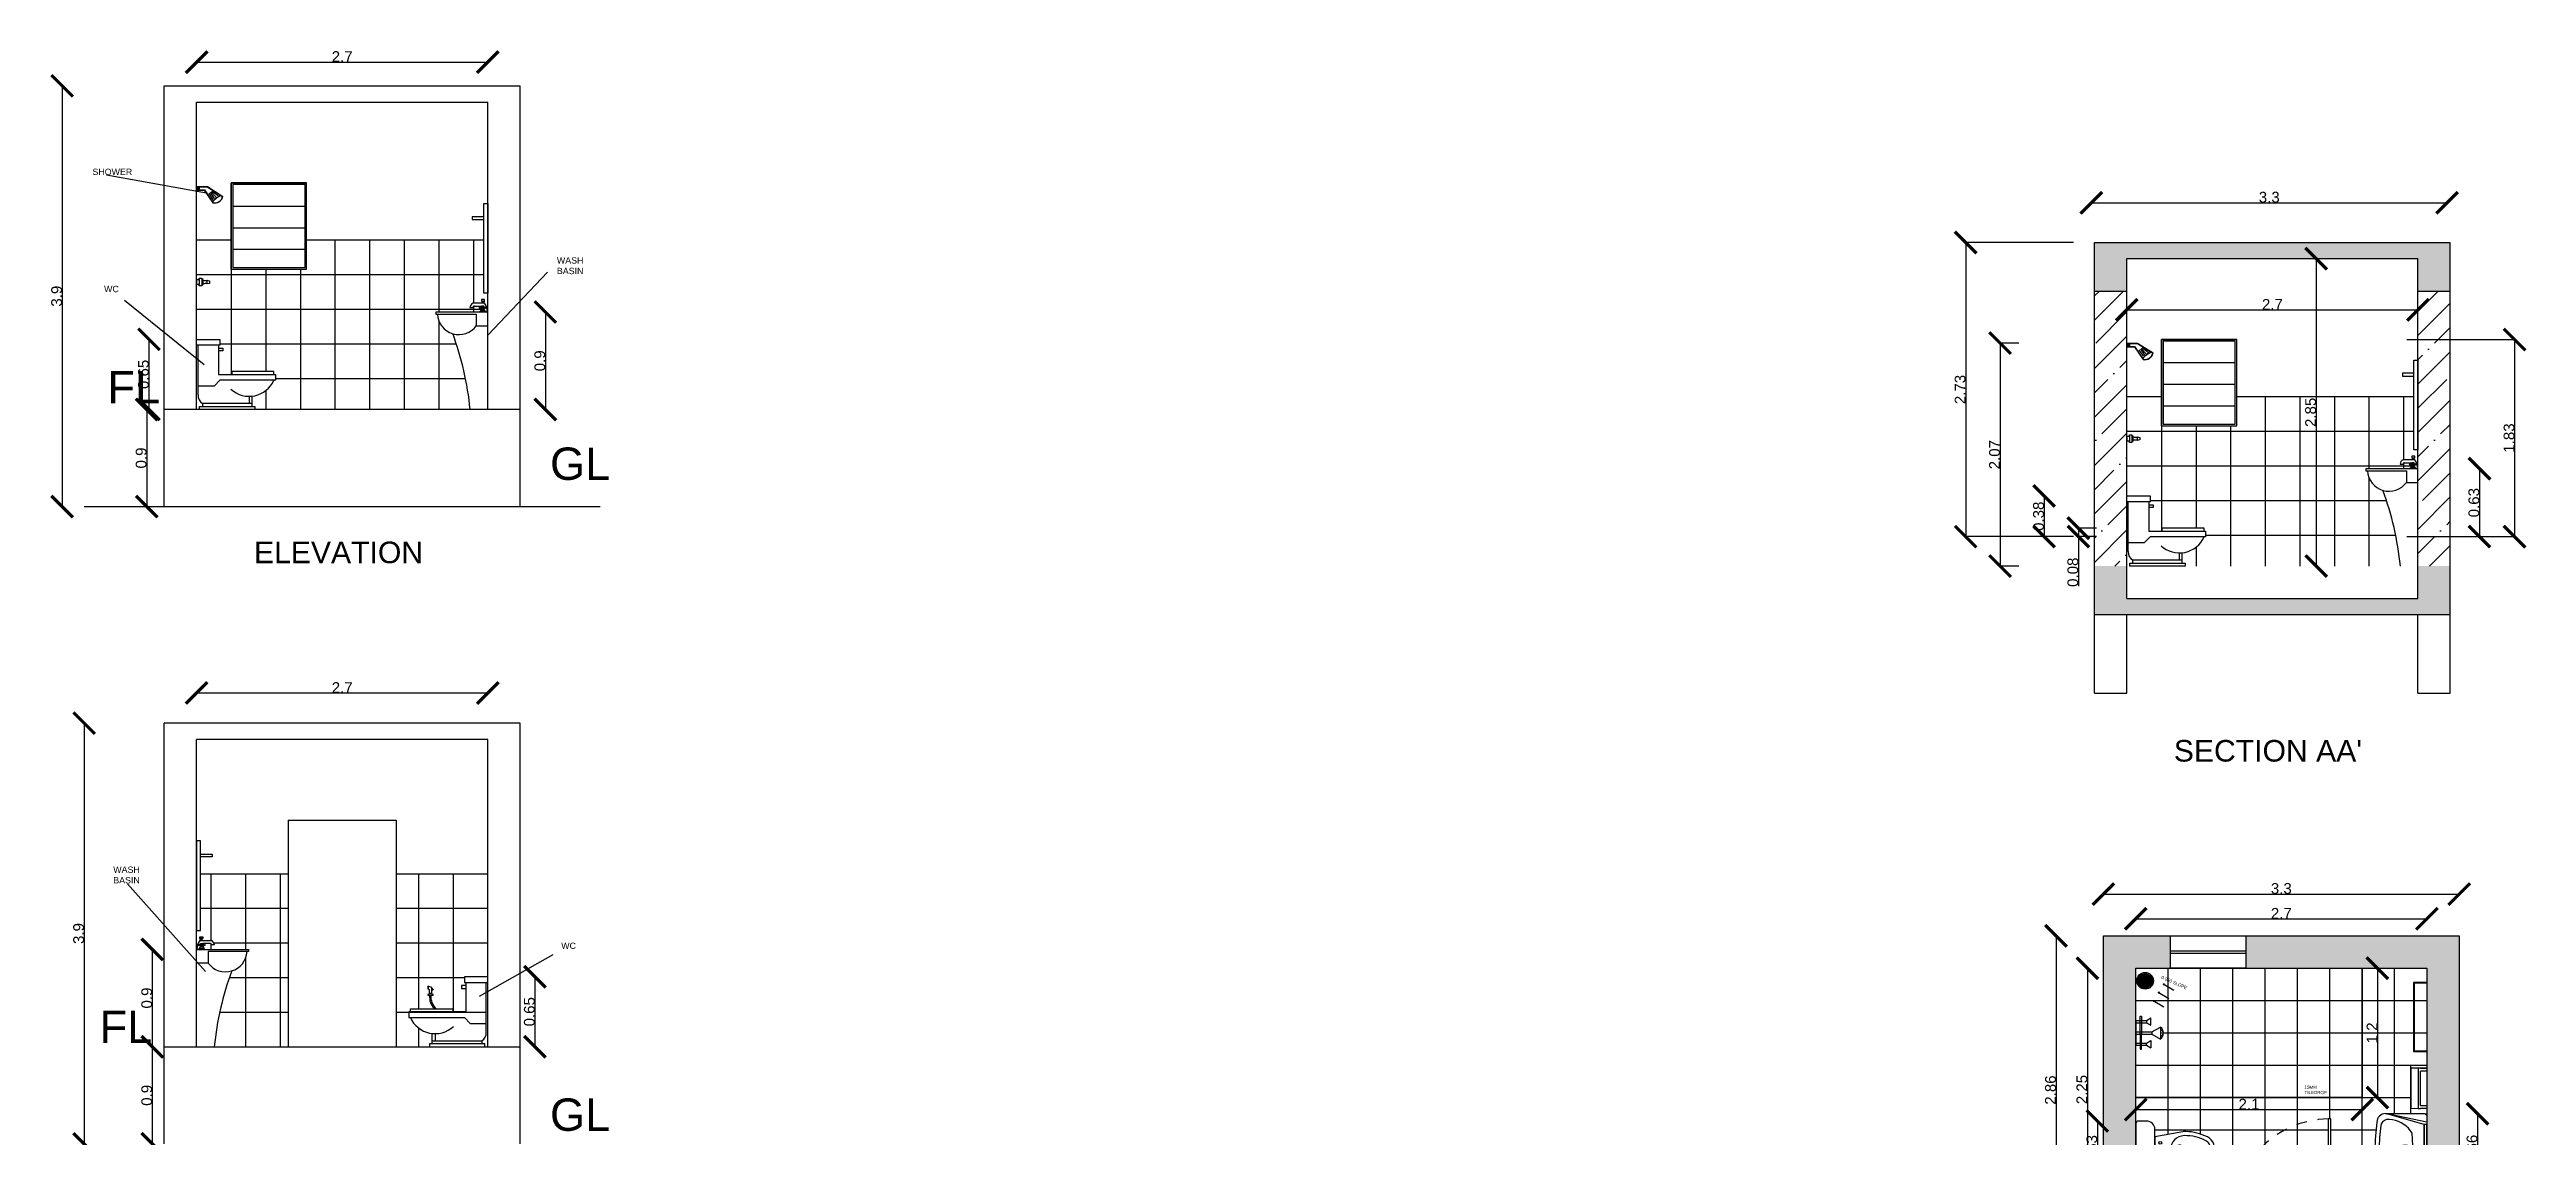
# Model space of a CAD drawing. Header units: metres. Extents: x 3586 to 7307, y 3108 to 6437.
# Drawn here: x 4036.24 to 4059.21, y 3230.56 to 3240.62 of the extents above; entities that cross this region are included whole.
import ezdxf

# ---------------------------------------------------------------- set-up
doc = ezdxf.new("R2010")
doc.units = ezdxf.units.M
doc.linetypes.add('DASHED', pattern=[0.75, 0.5, -0.25])
for name, color, linetype in [('DOORS', 170, 'Continuous'), ('FURNITURE', 40, 'Continuous'), ('section line', 20, 'DASHED'), ('wall', 7, 'Continuous'), ('window', 140, 'Continuous')]:
    doc.layers.add(name, color=color, linetype=linetype)
doc.styles.get("Standard").update_dxf_attribs({"font": 'arial.ttf'})
doc.dimstyles.new('ISO-25', dxfattribs={"dimtxt": 0.1, "dimasz": 0.2, "dimexe": 0, "dimexo": 1, "dimgap": 0, "dimtad": 1, "dimdsep": 46, "dimtxsty": 'Standard', "dimblk": 'ARCHTICK', "dimcen": 0, "dimadec": 0, "dimazin": 0, "dimtfac": 1, "dimtmove": 0, "dimatfit": 3, "dimldrblk": 'ARCHTICK', "dimfxl": 1, "dimfxlon": 1, "dimarcsym": 0})
pattern_1 = [(45, (18.48082, -0.2727), (-0.224506403, 0.224506403), []), (45, (18.70532, -0.2727), (-0.224506403, 0.224506403), [0.396875, -0.079375, 0, -0.079375])]

msp = doc.modelspace()

# ---------------------------------------------------------------- texts
at = {"attachment_point": 1}
for s, width, gutter_width, insert, char_height in [('SHOWER', 0.13149, 2.445, (4036.642, 3239.513), 0.0587), ('WASH BASIN', 0.13149, 2.445, (4040.949, 3238.692), 0.0587), ('WC', 0.13149, 2.445, (4036.75, 3238.427), 0.0587), ('FL', 0.52799, 12.5, (4036.78, 3237.638), 0.3), ('GL', 0.52799, 12.5, (4040.885, 3236.928), 0.3), ('WASH BASIN', 0.13149, 2.445, (4036.835, 3233.044), 0.0587), ('WC', 0.13149, 2.445, (4040.989, 3232.339), 0.0587), ('FL', 0.52799, 12.5, (4036.708, 3231.708), 0.3), ('GL', 0.52799, 12.5, (4040.885, 3230.894), 0.3), ('15MM TILEDROP', 0.26691, 12.5, (4057.154, 3231.014), 0.03)]:
    msp.add_mtext_dynamic_manual_height_columns(s, width=width, gutter_width=gutter_width, heights=[0], dxfattribs=dict(at, insert=insert, char_height=char_height))
at = {"insert": (4055.835, 3232.034), "char_height": 0.03, "attachment_point": 1, "rotation": 336.4945}
msp.add_mtext_dynamic_manual_height_columns('0.050 SLOPE', width=0.26691, gutter_width=12.5, heights=[0], dxfattribs=at)
at = {"layer": 'section line', "char_height": 0.2, "attachment_point": 1}
for s, insert in [('ELEVATION', (4038.14, 3236.056)), ("SECTION AA'", (4055.943, 3234.217))]:
    msp.add_mtext_dynamic_manual_height_columns(s, width=1.73836, gutter_width=12.5, heights=[0], dxfattribs=dict(at, insert=insert))

# ---------------------------------------------------------------- blocks, each defined once
blk = doc.blocks.new('SHOWER')
at = {"layer": 'FURNITURE'}
for p, q in [((0, 3.87), (0, -3.87)), ((0, 3.87), (3.4, 3.87)), ((0, 3.17), (3.4, 3.17)), ((0, 0.35), (5.07, 0.35)), ((1.34, 5.25), (1.85, 5.25)), ((1.34, -0.35), (1.34, 5.25)), ((1.85, 5.25), (1.85, -0.24)), ((3.4, 3.87), (4.74, 4.67)), ((3.4, 3.87), (3.4, 3.17)), ((3.4, 3.17), (4.74, 2.43)), ((4.74, 2.43), (4.74, 4.67)), ((5.07, 0.35), (7.74, 1.84)), ((5.07, 0.35), (5.07, -0.35)), ((7.74, 1.84), (7.74, -1.95)), ((7.83, 1.38), (8.02, 1.42)), ((7.94, 0.79), (8.12, 0.83)), ((7.95, 1.53), (7.98, 1.34)), ((7.98, 0.1), (8.02, -0.09)), ((8.05, 0.94), (8.09, 0.75)), ((8.22, 0.42), (8.41, 0.46)), ((8.33, 0.57), (8.37, 0.38)), ((0, -0.35), (5.07, -0.35)), ((0, -3.17), (3.4, -3.17)), ((0, -3.87), (3.4, -3.87)), ((1.34, -0.35), (1.34, -5.09)), ((1.34, -5.09), (1.85, -5.09)), ((1.85, -5.09), (1.85, -0.24)), ((3.4, -3.17), (4.74, -2.43)), ((3.4, -3.87), (3.4, -3.17)), ((3.4, -3.87), (4.74, -4.67)), ((4.74, -2.43), (4.74, -4.67)), ((5.07, -0.35), (7.74, -1.95)), ((7.86, -1.35), (8.04, -1.31)), ((7.87, -0.05), (8.06, -0.01)), ((7.96, -0.86), (8.15, -0.82)), ((7.97, -1.2), (8.01, -1.39)), ((8.07, -0.71), (8.11, -0.9)), ((8.28, -0.45), (8.46, -0.41)), ((8.39, -0.3), (8.43, -0.48))]:
    blk.add_line(p, q, dxfattribs=at)
blk.add_arc((6.15, -0.06), 2.47, 310.01944, 49.98056, dxfattribs=at)
blk = doc.blocks.new('*U284')
blk.add_circle((0, 0), 0.00292)
blk = doc.blocks.new('*U285')
at = {"color": 0, "linetype": 'ByBlock', "lineweight": -2, "transparency": 16777216}
for p, rotation in [((4037.136, 3258.889), 80), ((4037.137, 3258.9), 70.00000000000003), ((4037.136, 3258.879), 89.99999999999999), ((4037.14, 3258.91), 60.00000000000001), ((4037.145, 3258.919), 50.00000000000001), ((4037.151, 3258.928), 40.00000000000001), ((4037.159, 3258.935), 30), ((4037.167, 3258.941), 19.99999999999999), ((4037.177, 3258.945), 10.00000000000001), ((4037.198, 3258.948), 350.0000000000001), ((4037.208, 3258.947), 340), ((4037.218, 3258.944), 329.9999999999999), ((4037.228, 3258.939), 320), ((4037.236, 3258.933), 310), ((4037.244, 3258.925), 299.9999999999999), ((4037.249, 3258.916), 290), ((4037.254, 3258.907), 280), ((4037.255, 3258.875), 249.9999999999999), ((4037.256, 3258.896), 270), ((4037.257, 3258.886), 260), ((4037.139, 3258.868), 100), ((4037.143, 3258.859), 110), ((4037.149, 3258.85), 120), ((4037.156, 3258.842), 130), ((4037.165, 3258.836), 140), ((4037.174, 3258.831), 150), ((4037.184, 3258.828), 160), ((4037.195, 3258.827), 170.0000000000001), ((4037.205, 3258.828), 180), ((4037.215, 3258.83), 189.9999999999999), ((4037.225, 3258.834), 199.9999999999999), ((4037.234, 3258.84), 210), ((4037.242, 3258.847), 219.9999999999999), ((4037.248, 3258.856), 230), ((4037.252, 3258.865), 239.9999999999999)]:
    blk.add_blockref('*U284', p, dxfattribs=dict(at, rotation=rotation))
blk.add_blockref('*U284', (4037.187, 3258.947), dxfattribs=at)
blk = doc.blocks.new('*U286')
blk.add_circle((0, 0), 0.00294)
blk = doc.blocks.new('*U287')
at = {"color": 0, "linetype": 'ByBlock', "lineweight": -2, "transparency": 16777216}
for p, rotation in [((4037.143, 3258.889), 79.99999999999994), ((4037.144, 3258.898), 69.99999999999997), ((4037.144, 3258.88), 89.99999999999993), ((4037.147, 3258.907), 59.99999999999999), ((4037.151, 3258.915), 49.99999999999997), ((4037.157, 3258.923), 39.99999999999994), ((4037.163, 3258.929), 29.99999999999995), ((4037.171, 3258.934), 19.99999999999998), ((4037.179, 3258.938), 9.99999999999994), ((4037.198, 3258.94), 349.9999999999998), ((4037.207, 3258.939), 339.9999999999999), ((4037.216, 3258.937), 329.9999999999999), ((4037.224, 3258.933), 319.9999999999999), ((4037.231, 3258.927), 309.9999999999999), ((4037.238, 3258.92), 299.9999999999999), ((4037.243, 3258.913), 289.9999999999999), ((4037.246, 3258.904), 279.9999999999999), ((4037.248, 3258.877), 249.9999999999999), ((4037.249, 3258.895), 269.9999999999998), ((4037.249, 3258.886), 259.9999999999999), ((4037.146, 3258.871), 99.99999999999993), ((4037.15, 3258.862), 110), ((4037.155, 3258.855), 120), ((4037.161, 3258.848), 129.9999999999999), ((4037.169, 3258.842), 139.9999999999999), ((4037.177, 3258.838), 149.9999999999999), ((4037.186, 3258.836), 159.9999999999999), ((4037.195, 3258.835), 170), ((4037.204, 3258.835), 180), ((4037.213, 3258.837), 189.9999999999998), ((4037.221, 3258.841), 199.9999999999999), ((4037.229, 3258.846), 209.9999999999999), ((4037.236, 3258.852), 219.9999999999999), ((4037.241, 3258.86), 229.9999999999999), ((4037.245, 3258.868), 239.9999999999999)]:
    blk.add_blockref('*U286', p, dxfattribs=dict(at, rotation=rotation))
blk.add_blockref('*U286', (4037.188, 3258.94), dxfattribs=at)
blk = doc.blocks.new('*U288')
blk.add_circle((0, 0), 0.0032)
blk = doc.blocks.new('*U289')
at = {"color": 0, "linetype": 'ByBlock', "lineweight": -2, "transparency": 16777216}
for p, rotation in [((4037.155, 3258.896), 70), ((4037.154, 3258.889), 80.00000000000001), ((4037.155, 3258.881), 90), ((4037.157, 3258.903), 60.00000000000001), ((4037.156, 3258.874), 100), ((4037.161, 3258.909), 50.00000000000001), ((4037.165, 3258.915), 40.00000000000001), ((4037.17, 3258.92), 30), ((4037.176, 3258.924), 19.99999999999998), ((4037.183, 3258.927), 9.999999999999977), ((4037.197, 3258.929), 350.0000000000001), ((4037.205, 3258.929), 340), ((4037.212, 3258.927), 329.9999999999999), ((4037.218, 3258.923), 320), ((4037.224, 3258.919), 310), ((4037.229, 3258.914), 299.9999999999999), ((4037.233, 3258.908), 290), ((4037.236, 3258.901), 280), ((4037.237, 3258.879), 250), ((4037.238, 3258.894), 270), ((4037.238, 3258.886), 260), ((4037.159, 3258.868), 110), ((4037.163, 3258.862), 120), ((4037.168, 3258.856), 130), ((4037.174, 3258.852), 140), ((4037.181, 3258.849), 150), ((4037.188, 3258.847), 160), ((4037.195, 3258.846), 170), ((4037.202, 3258.846), 180), ((4037.209, 3258.848), 189.9999999999999), ((4037.216, 3258.851), 200), ((4037.222, 3258.855), 210), ((4037.228, 3258.86), 219.9999999999999), ((4037.232, 3258.866), 229.9999999999999), ((4037.235, 3258.872), 240)]:
    blk.add_blockref('*U288', p, dxfattribs=dict(at, rotation=rotation))
blk.add_blockref('*U288', (4037.19, 3258.929), dxfattribs=at)
blk = doc.blocks.new('*U290')
blk.add_circle((0, 0), 0.00331)
blk = doc.blocks.new('*U291')
at = {"color": 0, "linetype": 'ByBlock', "lineweight": -2, "transparency": 16777216}
for p, rotation in [((4037.162, 3258.891), 75.00000000000001), ((4037.162, 3258.882), 90), ((4037.164, 3258.9), 60.00000000000001), ((4037.168, 3258.908), 45.00000000000002), ((4037.175, 3258.915), 30.00000000000001), ((4037.182, 3258.919), 15.00000000000002), ((4037.2, 3258.922), 345), ((4037.209, 3258.92), 329.9999999999999), ((4037.217, 3258.915), 314.9999999999999), ((4037.223, 3258.909), 299.9999999999999), ((4037.228, 3258.901), 284.9999999999999), ((4037.228, 3258.875), 240), ((4037.23, 3258.884), 254.9999999999999), ((4037.23, 3258.893), 270), ((4037.165, 3258.874), 105), ((4037.169, 3258.866), 120), ((4037.176, 3258.86), 135), ((4037.184, 3258.855), 150), ((4037.192, 3258.853), 165.0000000000001), ((4037.201, 3258.853), 180), ((4037.21, 3258.856), 194.9999999999999), ((4037.218, 3258.861), 210), ((4037.224, 3258.867), 225)]:
    blk.add_blockref('*U290', p, dxfattribs=dict(at, rotation=rotation))
blk.add_blockref('*U290', (4037.191, 3258.922), dxfattribs=at)
blk = doc.blocks.new('*U292')
blk.add_circle((0, 0), 0.00312)
blk = doc.blocks.new('*U293')
at = {"color": 0, "linetype": 'ByBlock', "lineweight": -2, "transparency": 16777216}
for p, rotation in [((4037.174, 3258.888), 80.00000000000001), ((4037.176, 3258.896), 59.99999999999999), ((4037.175, 3258.881), 99.99999999999999), ((4037.18, 3258.902), 40.00000000000001), ((4037.179, 3258.874), 120), ((4037.186, 3258.907), 19.99999999999999), ((4037.201, 3258.909), 340), ((4037.208, 3258.906), 320), ((4037.214, 3258.901), 299.9999999999999), ((4037.217, 3258.879), 239.9999999999999), ((4037.217, 3258.895), 280), ((4037.218, 3258.887), 260), ((4037.185, 3258.869), 140), ((4037.192, 3258.866), 160.0000000000001), ((4037.199, 3258.866), 180), ((4037.207, 3258.868), 199.9999999999999), ((4037.213, 3258.873), 219.9999999999999)]:
    blk.add_blockref('*U292', p, dxfattribs=dict(at, rotation=rotation))
blk.add_blockref('*U292', (4037.193, 3258.909), dxfattribs=at)
blk = doc.blocks.new('*U294')
blk.add_circle((0, 0), 0.00295)
blk = doc.blocks.new('*U295')
at = {"color": 0, "linetype": 'ByBlock', "lineweight": -2, "transparency": 16777216}
for p, rotation in [((4037.183, 3258.893), 59.99999999999996), ((4037.182, 3258.885), 89.99999999999997), ((4037.185, 3258.879), 120), ((4037.187, 3258.899), 29.99999999999995), ((4037.191, 3258.874), 150), ((4037.201, 3258.901), 330.0000000000001), ((4037.205, 3258.876), 209.9999999999999), ((4037.207, 3258.896), 300.0000000000001), ((4037.209, 3258.882), 239.9999999999999), ((4037.21, 3258.89), 270), ((4037.198, 3258.874), 180)]:
    blk.add_blockref('*U294', p, dxfattribs=dict(at, rotation=rotation))
blk.add_blockref('*U294', (4037.194, 3258.902), dxfattribs=at)
blk = doc.blocks.new('_ArchTick')
at = {"color": 0, "linetype": 'ByBlock', "const_width": 0.15}
blk.add_lwpolyline([(-0.5, -0.5), (0.5, 0.5)], dxfattribs=at)
blk = doc.blocks.new('*D525')
at = {"color": 0, "lineweight": -2, "transparency": 16777216}
blk.add_line((4055.29, 3232.789), (4058.59, 3232.789), dxfattribs=at)
at = {"layer": 'Defpoints', "color": 0, "transparency": 16777216}
for p in [(4058.59, 3232.789), (4055.29, 3232.402), (4058.59, 3232.402)]:
    blk.add_point(p, dxfattribs=at)
at = {"color": 0, "lineweight": -2, "transparency": 16777216, "xscale": 0.2, "yscale": 0.2, "zscale": 0.2, "rotation": 180}
blk.add_blockref('_ArchTick', (4055.29, 3232.789), dxfattribs=at)
at = {"color": 0, "lineweight": -2, "transparency": 16777216, "xscale": 0.2, "yscale": 0.2, "zscale": 0.2}
blk.add_blockref('_ArchTick', (4058.59, 3232.789), dxfattribs=at)
at = {"color": 0, "transparency": 16777216, "insert": (4056.94, 3232.84), "char_height": 0.1, "attachment_point": 5}
blk.add_mtext('3.3', dxfattribs=at)
blk = doc.blocks.new('*D526')
at = {"color": 0, "lineweight": -2, "transparency": 16777216}
blk.add_line((4055.59, 3232.56), (4058.29, 3232.56), dxfattribs=at)
at = {"layer": 'Defpoints', "color": 0, "transparency": 16777216}
for p in [(4058.29, 3232.56), (4055.59, 3232.102), (4058.29, 3232.102)]:
    blk.add_point(p, dxfattribs=at)
at = {"color": 0, "lineweight": -2, "transparency": 16777216, "xscale": 0.2, "yscale": 0.2, "zscale": 0.2, "rotation": 180}
blk.add_blockref('_ArchTick', (4055.59, 3232.56), dxfattribs=at)
at = {"color": 0, "lineweight": -2, "transparency": 16777216, "xscale": 0.2, "yscale": 0.2, "zscale": 0.2}
blk.add_blockref('_ArchTick', (4058.29, 3232.56), dxfattribs=at)
at = {"color": 0, "transparency": 16777216, "insert": (4056.94, 3232.61), "char_height": 0.1, "attachment_point": 5}
blk.add_mtext('2.7', dxfattribs=at)
blk = doc.blocks.new('*D531')
at = {"color": 0, "lineweight": -2, "transparency": 16777216}
for p, q in [((4055.013, 3238.829), (4054.013, 3238.829)), ((4054.013, 3238.829), (4054.013, 3236.102)), ((4055.013, 3236.102), (4054.013, 3236.102))]:
    blk.add_line(p, q, dxfattribs=at)
at = {"layer": 'Defpoints', "color": 0, "transparency": 16777216}
for p in [(4058.507, 3238.829), (4054.013, 3236.102), (4058.507, 3236.102)]:
    blk.add_point(p, dxfattribs=at)
at = {"color": 0, "lineweight": -2, "transparency": 16777216, "xscale": 0.2, "yscale": 0.2, "zscale": 0.2}
for p, rotation in [((4054.013, 3238.829), 90), ((4054.013, 3236.102), 270)]:
    blk.add_blockref('_ArchTick', p, dxfattribs=dict(at, rotation=rotation))
at = {"color": 0, "transparency": 16777216, "insert": (4053.962, 3237.466), "char_height": 0.1, "attachment_point": 5, "rotation": 90}
blk.add_mtext('2.73', dxfattribs=at)
blk = doc.blocks.new('*D532')
at = {"color": 0, "lineweight": -2, "transparency": 16777216}
blk.add_line((4055.178, 3239.197), (4058.478, 3239.197), dxfattribs=at)
at = {"layer": 'Defpoints', "color": 0, "transparency": 16777216}
for p in [(4058.478, 3239.197), (4055.178, 3238.413), (4058.478, 3238.413)]:
    blk.add_point(p, dxfattribs=at)
at = {"color": 0, "lineweight": -2, "transparency": 16777216, "xscale": 0.2, "yscale": 0.2, "zscale": 0.2, "rotation": 180}
blk.add_blockref('_ArchTick', (4055.178, 3239.197), dxfattribs=at)
at = {"color": 0, "lineweight": -2, "transparency": 16777216, "xscale": 0.2, "yscale": 0.2, "zscale": 0.2}
blk.add_blockref('_ArchTick', (4058.478, 3239.197), dxfattribs=at)
at = {"color": 0, "transparency": 16777216, "insert": (4056.828, 3239.248), "char_height": 0.1, "attachment_point": 5}
blk.add_mtext('3.3', dxfattribs=at)
blk = doc.blocks.new('*D533')
at = {"color": 0, "lineweight": -2, "transparency": 16777216}
blk.add_line((4055.507, 3238.205), (4058.207, 3238.205), dxfattribs=at)
at = {"layer": 'Defpoints', "color": 0, "transparency": 16777216}
for p in [(4058.207, 3238.205), (4055.507, 3237.652), (4058.207, 3237.652)]:
    blk.add_point(p, dxfattribs=at)
at = {"color": 0, "lineweight": -2, "transparency": 16777216, "xscale": 0.2, "yscale": 0.2, "zscale": 0.2, "rotation": 180}
blk.add_blockref('_ArchTick', (4055.507, 3238.205), dxfattribs=at)
at = {"color": 0, "lineweight": -2, "transparency": 16777216, "xscale": 0.2, "yscale": 0.2, "zscale": 0.2}
blk.add_blockref('_ArchTick', (4058.207, 3238.205), dxfattribs=at)
at = {"color": 0, "transparency": 16777216, "insert": (4056.857, 3238.255), "char_height": 0.1, "attachment_point": 5}
blk.add_mtext('2.7', dxfattribs=at)
blk = doc.blocks.new('*D534')
at = {"color": 0, "lineweight": -2, "transparency": 16777216}
blk.add_line((4058.777, 3236.732), (4058.777, 3236.102), dxfattribs=at)
at = {"layer": 'Defpoints', "color": 0, "transparency": 16777216}
for p in [(4058.207, 3236.732), (4058.207, 3236.102), (4058.777, 3236.102)]:
    blk.add_point(p, dxfattribs=at)
at = {"color": 0, "lineweight": -2, "transparency": 16777216, "xscale": 0.2, "yscale": 0.2, "zscale": 0.2}
for p, rotation in [((4058.777, 3236.732), 90), ((4058.777, 3236.102), 270)]:
    blk.add_blockref('_ArchTick', p, dxfattribs=dict(at, rotation=rotation))
at = {"color": 0, "transparency": 16777216, "insert": (4058.726, 3236.417), "char_height": 0.1, "attachment_point": 5, "rotation": 90}
blk.add_mtext('0.63', dxfattribs=at)
blk = doc.blocks.new('*D535')
at = {"color": 0, "lineweight": -2, "transparency": 16777216}
blk.add_line((4054.74, 3236.479), (4054.74, 3236.102), dxfattribs=at)
at = {"layer": 'Defpoints', "color": 0, "transparency": 16777216}
for p in [(4055.507, 3236.479), (4054.74, 3236.102), (4055.507, 3236.102)]:
    blk.add_point(p, dxfattribs=at)
at = {"color": 0, "lineweight": -2, "transparency": 16777216, "xscale": 0.2, "yscale": 0.2, "zscale": 0.2}
for p, rotation in [((4054.74, 3236.479), 90), ((4054.74, 3236.102), 270)]:
    blk.add_blockref('_ArchTick', p, dxfattribs=dict(at, rotation=rotation))
at = {"color": 0, "transparency": 16777216, "insert": (4054.689, 3236.291), "char_height": 0.1, "attachment_point": 5, "rotation": 90}
blk.add_mtext('0.38', dxfattribs=at)
blk = doc.blocks.new('*D536')
at = {"color": 0, "lineweight": -2, "transparency": 16777216}
for p, q in [((4055.225, 3236.181), (4055.058, 3236.181)), ((4055.058, 3236.181), (4055.058, 3236.102)), ((4055.225, 3236.102), (4055.058, 3236.102)), ((4055.058, 3236.102), (4055.058, 3235.642))]:
    blk.add_line(p, q, dxfattribs=at)
at = {"layer": 'Defpoints', "color": 0, "transparency": 16777216}
for p in [(4056.225, 3236.181), (4055.058, 3236.102), (4056.225, 3236.102)]:
    blk.add_point(p, dxfattribs=at)
at = {"color": 0, "lineweight": -2, "transparency": 16777216, "xscale": 0.2, "yscale": 0.2, "zscale": 0.2}
for p, rotation in [((4055.058, 3236.181), 90), ((4055.058, 3236.102), 270)]:
    blk.add_blockref('_ArchTick', p, dxfattribs=dict(at, rotation=rotation))
at = {"color": 0, "transparency": 16777216, "insert": (4055.007, 3235.772), "char_height": 0.1, "attachment_point": 5, "rotation": 90}
blk.add_mtext('0.08', dxfattribs=at)
blk = doc.blocks.new('*D537')
at = {"color": 0, "lineweight": -2, "transparency": 16777216}
for p, q in [((4054.507, 3237.896), (4054.332, 3237.896)), ((4054.332, 3237.896), (4054.332, 3235.829)), ((4054.507, 3235.829), (4054.332, 3235.829))]:
    blk.add_line(p, q, dxfattribs=at)
at = {"layer": 'Defpoints', "color": 0, "transparency": 16777216}
for p in [(4055.507, 3237.896), (4054.332, 3235.829), (4055.507, 3235.829)]:
    blk.add_point(p, dxfattribs=at)
at = {"color": 0, "lineweight": -2, "transparency": 16777216, "xscale": 0.2, "yscale": 0.2, "zscale": 0.2}
for p, rotation in [((4054.332, 3237.896), 90), ((4054.332, 3235.829), 270)]:
    blk.add_blockref('_ArchTick', p, dxfattribs=dict(at, rotation=rotation))
at = {"color": 0, "transparency": 16777216, "insert": (4054.281, 3236.862), "char_height": 0.1, "attachment_point": 5, "rotation": 90}
blk.add_mtext('2.07', dxfattribs=at)
blk = doc.blocks.new('*D538')
at = {"color": 0, "lineweight": -2, "transparency": 16777216}
for p, q in [((4058.103, 3237.929), (4059.103, 3237.929)), ((4059.103, 3237.929), (4059.103, 3236.102)), ((4058.103, 3236.102), (4059.103, 3236.102))]:
    blk.add_line(p, q, dxfattribs=at)
at = {"layer": 'Defpoints', "color": 0, "transparency": 16777216}
for p in [(4055.828, 3237.929), (4055.828, 3236.102), (4059.103, 3236.102)]:
    blk.add_point(p, dxfattribs=at)
at = {"color": 0, "lineweight": -2, "transparency": 16777216, "xscale": 0.2, "yscale": 0.2, "zscale": 0.2}
for p, rotation in [((4059.103, 3237.929), 90), ((4059.103, 3236.102), 270)]:
    blk.add_blockref('_ArchTick', p, dxfattribs=dict(at, rotation=rotation))
at = {"color": 0, "transparency": 16777216, "insert": (4059.052, 3237.016), "char_height": 0.1, "attachment_point": 5, "rotation": 90}
blk.add_mtext('1.83', dxfattribs=at)
blk = doc.blocks.new('*D539')
at = {"color": 0, "lineweight": -2, "transparency": 16777216}
blk.add_line((4057.263, 3238.679), (4057.263, 3235.829), dxfattribs=at)
at = {"layer": 'Defpoints', "color": 0, "transparency": 16777216}
for p in [(4057.429, 3238.679), (4057.263, 3235.829), (4057.432, 3235.829)]:
    blk.add_point(p, dxfattribs=at)
at = {"color": 0, "lineweight": -2, "transparency": 16777216, "xscale": 0.2, "yscale": 0.2, "zscale": 0.2}
for p, rotation in [((4057.263, 3238.679), 90), ((4057.263, 3235.829), 270)]:
    blk.add_blockref('_ArchTick', p, dxfattribs=dict(at, rotation=rotation))
at = {"color": 0, "transparency": 16777216, "insert": (4057.212, 3237.254), "char_height": 0.1, "attachment_point": 5, "rotation": 90}
blk.add_mtext('2.85', dxfattribs=at)
blk = doc.blocks.new('*D540')
at = {"color": 0, "lineweight": -2, "transparency": 16777216}
blk.add_line((4057.831, 3232.102), (4057.831, 3230.902), dxfattribs=at)
at = {"layer": 'Defpoints', "color": 0, "transparency": 16777216}
for p in [(4057.69, 3232.102), (4057.69, 3230.902), (4057.831, 3230.902)]:
    blk.add_point(p, dxfattribs=at)
at = {"color": 0, "lineweight": -2, "transparency": 16777216, "xscale": 0.2, "yscale": 0.2, "zscale": 0.2}
for p, rotation in [((4057.831, 3232.102), 90), ((4057.831, 3230.902), 270)]:
    blk.add_blockref('_ArchTick', p, dxfattribs=dict(at, rotation=rotation))
at = {"color": 0, "transparency": 16777216, "insert": (4057.781, 3231.502), "char_height": 0.1, "attachment_point": 5, "rotation": 90}
blk.add_mtext('1.2', dxfattribs=at)
blk = doc.blocks.new('*D541')
at = {"color": 0, "lineweight": -2, "transparency": 16777216}
blk.add_line((4055.59, 3230.791), (4057.69, 3230.791), dxfattribs=at)
at = {"layer": 'Defpoints', "color": 0, "transparency": 16777216}
for p in [(4055.59, 3230.902), (4057.69, 3230.902), (4057.69, 3230.791)]:
    blk.add_point(p, dxfattribs=at)
at = {"color": 0, "lineweight": -2, "transparency": 16777216, "xscale": 0.2, "yscale": 0.2, "zscale": 0.2, "rotation": 180}
blk.add_blockref('_ArchTick', (4055.59, 3230.791), dxfattribs=at)
at = {"color": 0, "lineweight": -2, "transparency": 16777216, "xscale": 0.2, "yscale": 0.2, "zscale": 0.2}
blk.add_blockref('_ArchTick', (4057.69, 3230.791), dxfattribs=at)
at = {"color": 0, "transparency": 16777216, "insert": (4056.64, 3230.841), "char_height": 0.1, "attachment_point": 5}
blk.add_mtext('2.1', dxfattribs=at)
blk = doc.blocks.new('*D544')
at = {"color": 0, "lineweight": -2, "transparency": 16777216}
blk.add_line((4036.361, 3240.281), (4036.361, 3236.381), dxfattribs=at)
at = {"layer": 'Defpoints', "color": 0, "transparency": 16777216}
for p in [(4037.308, 3240.281), (4036.361, 3236.381), (4037.308, 3236.381)]:
    blk.add_point(p, dxfattribs=at)
at = {"color": 0, "lineweight": -2, "transparency": 16777216, "xscale": 0.2, "yscale": 0.2, "zscale": 0.2}
for p, rotation in [((4036.361, 3240.281), 90), ((4036.361, 3236.381), 270)]:
    blk.add_blockref('_ArchTick', p, dxfattribs=dict(at, rotation=rotation))
at = {"color": 0, "transparency": 16777216, "insert": (4036.31, 3238.331), "char_height": 0.1, "attachment_point": 5, "rotation": 90}
blk.add_mtext('3.9', dxfattribs=at)
blk = doc.blocks.new('*D551')
at = {"color": 0, "lineweight": -2, "transparency": 16777216}
blk.add_line((4037.145, 3237.281), (4037.145, 3236.381), dxfattribs=at)
at = {"layer": 'Defpoints', "color": 0, "transparency": 16777216}
for p in [(4037.308, 3237.281), (4037.145, 3236.381), (4037.308, 3236.381)]:
    blk.add_point(p, dxfattribs=at)
at = {"color": 0, "lineweight": -2, "transparency": 16777216, "xscale": 0.2, "yscale": 0.2, "zscale": 0.2}
for p, rotation in [((4037.145, 3237.281), 90), ((4037.145, 3236.381), 270)]:
    blk.add_blockref('_ArchTick', p, dxfattribs=dict(at, rotation=rotation))
at = {"color": 0, "transparency": 16777216, "insert": (4037.094, 3236.831), "char_height": 0.1, "attachment_point": 5, "rotation": 90}
blk.add_mtext('0.9', dxfattribs=at)
blk = doc.blocks.new('*D557')
at = {"color": 0, "lineweight": -2, "transparency": 16777216}
blk.add_line((4037.608, 3240.501), (4040.308, 3240.501), dxfattribs=at)
at = {"layer": 'Defpoints', "color": 0, "transparency": 16777216}
for p in [(4040.308, 3240.501), (4037.608, 3240.131), (4040.308, 3240.131)]:
    blk.add_point(p, dxfattribs=at)
at = {"color": 0, "lineweight": -2, "transparency": 16777216, "xscale": 0.2, "yscale": 0.2, "zscale": 0.2, "rotation": 180}
blk.add_blockref('_ArchTick', (4037.608, 3240.501), dxfattribs=at)
at = {"color": 0, "lineweight": -2, "transparency": 16777216, "xscale": 0.2, "yscale": 0.2, "zscale": 0.2}
blk.add_blockref('_ArchTick', (4040.308, 3240.501), dxfattribs=at)
at = {"color": 0, "transparency": 16777216, "insert": (4038.958, 3240.552), "char_height": 0.1, "attachment_point": 5}
blk.add_mtext('2.7', dxfattribs=at)
blk = doc.blocks.new('*D558')
at = {"color": 0, "lineweight": -2, "transparency": 16777216}
blk.add_line((4037.608, 3234.653), (4040.308, 3234.653), dxfattribs=at)
at = {"layer": 'Defpoints', "color": 0, "transparency": 16777216}
for p in [(4040.308, 3234.653), (4037.608, 3234.223), (4040.308, 3234.223)]:
    blk.add_point(p, dxfattribs=at)
at = {"color": 0, "lineweight": -2, "transparency": 16777216, "xscale": 0.2, "yscale": 0.2, "zscale": 0.2, "rotation": 180}
blk.add_blockref('_ArchTick', (4037.608, 3234.653), dxfattribs=at)
at = {"color": 0, "lineweight": -2, "transparency": 16777216, "xscale": 0.2, "yscale": 0.2, "zscale": 0.2}
blk.add_blockref('_ArchTick', (4040.308, 3234.653), dxfattribs=at)
at = {"color": 0, "transparency": 16777216, "insert": (4038.958, 3234.703), "char_height": 0.1, "attachment_point": 5}
blk.add_mtext('2.7', dxfattribs=at)
blk = doc.blocks.new('SN-WHB-STD')
for points in [[(-7.95, 0), (-10.43, -11.97), (-10.43, -0.83, -0.414214), (-9.6, 0), (9.6, 0, -0.414214), (10.43, -0.83), (10.43, -11.97), (7.95, 0)], [(0, -4.05, 0.024618), (-4.78, -4.29, 0.219462), (-8.6, -9.93), (-8.72, -10.78)]]:
    blk.add_lwpolyline(points, format="xyb")
for points in [[(10.43, -11.97), (7.27, -0.83), (-7.27, -0.83), (-10.43, -11.97, 0.414214), (-7.95, -14.45, 0.068687), (7.95, -14.45, 0.414214)], [(4.78, -4.29, 0.024618), (0, -4.05, 0.024618), (-4.78, -4.29, 0.219462), (-8.6, -9.93), (-8.72, -10.78, -0.001342), (-8.72, -10.77, 0.397634), (-7.01, -13.31, 0.032956), (0, -13.76, 0.032956), (7.01, -13.31, 0.396081), (8.72, -10.78), (8.6, -9.93, 0.219462)], [(-1.41, -6.28, -1), (1.41, -6.28, -1)], [(-0.99, -6.28, -1), (0.99, -6.28, -1)]]:
    blk.add_lwpolyline(points, format="xyb", close=True)
for radius in [1.41, 0.993]:
    blk.add_circle((0, -6.28), radius)
blk = doc.blocks.new('SN-WC-FL')
for points in [[(4.67, 26.25, 0.181798), (2.05, 28.61, 0.189235), (-2.05, 28.61, 0.181798), (-4.67, 26.25, 0.115704), (-6.65, 18.38, 0.049238), (-6.56, 17.21), (-4.7, 7), (4.7, 7), (6.56, 17.21, 0.049238), (6.65, 18.38, 0.115704)], [(3.24, 25.74, 0.129908), (2.2, 26.86, 0.289118), (-2.19, 26.87, 0.130497), (-3.24, 25.74, 0.127939), (-5.15, 17.77, 0.969436), (5.16, 17.77, 0.127945)], [(1.63, 15.87, 0.273445), (1.39, 16.86, 0.164355), (0.01, 17.37, 0.177996), (-1.41, 16.85, 0.261325), (-1.63, 15.9), (-1.32, 14.54, 0.253553), (-0.49, 14.04), (0.51, 14.04, 0.280079), (1.3, 14.54)], [(7.5, 7), (-7.5, 7, 0.414214), (-10.5, 4), (-10.5, 1, 0.414214), (-9.5, 0), (9.5, 0, 0.414214), (10.5, 1), (10.5, 4, 0.414214)]]:
    blk.add_lwpolyline(points, format="xyb", close=True)
for centre in [(-2.56, 9), (2.57, 9)]:
    blk.add_circle(centre, 0.508)
blk = doc.blocks.new('d1')
at = {"layer": 'DOORS'}
for p, q in [((-5, 0), (0, 0)), ((-5, -1), (-5, 0)), ((0, 0), (0, -2)), ((-30.99, -1.25), (-30.99, -2)), ((-30.99, -2), (-3.25, -2)), ((-3.25, -1.25), (-30.98, -1.25)), ((-3, -1), (-5, -1)), ((-3.25, -2), (-3.25, -1.25)), ((-3, -2), (-3, -1)), ((0, -2), (-3, -2)), ((-5, -29), (-5, -30)), ((-3, -29), (-5, -29)), ((-5, -30), (0, -30)), ((0, -28), (-3, -28)), ((-3, -28), (-3, -29)), ((0, -30), (0, -28))]:
    blk.add_line(p, q, dxfattribs=at)
at = {"layer": 'DOORS', "linetype": 'DASHED'}
blk.add_arc((-3.25, -1.25), 27.75, 181.54866, 270.51616, dxfattribs=at)
blk = doc.blocks.new('*D524')
at = {"color": 0, "lineweight": -2, "transparency": 16777216}
blk.add_line((4054.851, 3232.402), (4054.851, 3229.543), dxfattribs=at)
at = {"layer": 'Defpoints', "color": 0, "transparency": 16777216}
for p in [(4055.103, 3232.402), (4054.851, 3229.543), (4055.103, 3229.543)]:
    blk.add_point(p, dxfattribs=at)
at = {"color": 0, "lineweight": -2, "transparency": 16777216, "xscale": 0.2, "yscale": 0.2, "zscale": 0.2}
for p, rotation in [((4054.851, 3232.402), 90), ((4054.851, 3229.543), 270)]:
    blk.add_blockref('_ArchTick', p, dxfattribs=dict(at, rotation=rotation))
at = {"color": 0, "transparency": 16777216, "insert": (4054.8, 3230.972), "char_height": 0.1, "attachment_point": 5, "rotation": 90}
blk.add_mtext('2.86', dxfattribs=at)
blk = doc.blocks.new('*D527')
at = {"color": 0, "lineweight": -2, "transparency": 16777216}
blk.add_line((4055.142, 3232.102), (4055.142, 3229.852), dxfattribs=at)
at = {"layer": 'Defpoints', "color": 0, "transparency": 16777216}
for p in [(4055.59, 3232.102), (4055.142, 3229.852), (4055.59, 3229.852)]:
    blk.add_point(p, dxfattribs=at)
at = {"color": 0, "lineweight": -2, "transparency": 16777216, "xscale": 0.2, "yscale": 0.2, "zscale": 0.2}
for p, rotation in [((4055.142, 3232.102), 90), ((4055.142, 3229.852), 270)]:
    blk.add_blockref('_ArchTick', p, dxfattribs=dict(at, rotation=rotation))
at = {"color": 0, "transparency": 16777216, "insert": (4055.091, 3230.977), "char_height": 0.1, "attachment_point": 5, "rotation": 90}
blk.add_mtext('2.25', dxfattribs=at)
blk = doc.blocks.new('*D529')
at = {"color": 0, "lineweight": -2, "transparency": 16777216}
blk.add_line((4058.76, 3230.752), (4058.76, 3230.092), dxfattribs=at)
at = {"layer": 'Defpoints', "color": 0, "transparency": 16777216}
for p in [(4058.29, 3230.752), (4058.282, 3230.092), (4058.76, 3230.092)]:
    blk.add_point(p, dxfattribs=at)
at = {"color": 0, "lineweight": -2, "transparency": 16777216, "xscale": 0.2, "yscale": 0.2, "zscale": 0.2}
for p, rotation in [((4058.76, 3230.752), 90), ((4058.76, 3230.092), 270)]:
    blk.add_blockref('_ArchTick', p, dxfattribs=dict(at, rotation=rotation))
at = {"color": 0, "transparency": 16777216, "insert": (4058.709, 3230.422), "char_height": 0.1, "attachment_point": 5, "rotation": 90}
blk.add_mtext('0.66', dxfattribs=at)
blk = doc.blocks.new('*D530')
at = {"color": 0, "lineweight": -2, "transparency": 16777216}
blk.add_line((4055.234, 3230.685), (4055.234, 3230.154), dxfattribs=at)
at = {"layer": 'Defpoints', "color": 0, "transparency": 16777216}
for p in [(4055.653, 3230.685), (4055.234, 3230.154), (4055.653, 3230.154)]:
    blk.add_point(p, dxfattribs=at)
at = {"color": 0, "lineweight": -2, "transparency": 16777216, "xscale": 0.2, "yscale": 0.2, "zscale": 0.2}
for p, rotation in [((4055.234, 3230.685), 90), ((4055.234, 3230.154), 270)]:
    blk.add_blockref('_ArchTick', p, dxfattribs=dict(at, rotation=rotation))
at = {"color": 0, "transparency": 16777216, "insert": (4055.183, 3230.419), "char_height": 0.1, "attachment_point": 5, "rotation": 90}
blk.add_mtext('0.53', dxfattribs=at)
blk = doc.blocks.new('*D546')
at = {"color": 0, "lineweight": -2, "transparency": 16777216}
blk.add_line((4036.565, 3234.373), (4036.565, 3230.473), dxfattribs=at)
at = {"layer": 'Defpoints', "color": 0, "transparency": 16777216}
for p in [(4037.308, 3234.373), (4036.565, 3230.473), (4037.308, 3230.473)]:
    blk.add_point(p, dxfattribs=at)
at = {"color": 0, "lineweight": -2, "transparency": 16777216, "xscale": 0.2, "yscale": 0.2, "zscale": 0.2}
for p, rotation in [((4036.565, 3234.373), 90), ((4036.565, 3230.473), 270)]:
    blk.add_blockref('_ArchTick', p, dxfattribs=dict(at, rotation=rotation))
at = {"color": 0, "transparency": 16777216, "insert": (4036.514, 3232.423), "char_height": 0.1, "attachment_point": 5, "rotation": 90}
blk.add_mtext('3.9', dxfattribs=at)
blk = doc.blocks.new('*D552')
at = {"color": 0, "lineweight": -2, "transparency": 16777216}
blk.add_line((4037.197, 3231.373), (4037.197, 3230.473), dxfattribs=at)
at = {"layer": 'Defpoints', "color": 0, "transparency": 16777216}
for p in [(4037.308, 3231.373), (4037.197, 3230.473), (4037.308, 3230.473)]:
    blk.add_point(p, dxfattribs=at)
at = {"color": 0, "lineweight": -2, "transparency": 16777216, "xscale": 0.2, "yscale": 0.2, "zscale": 0.2}
for p, rotation in [((4037.197, 3231.373), 90), ((4037.197, 3230.473), 270)]:
    blk.add_blockref('_ArchTick', p, dxfattribs=dict(at, rotation=rotation))
at = {"color": 0, "transparency": 16777216, "insert": (4037.146, 3230.923), "char_height": 0.1, "attachment_point": 5, "rotation": 90}
blk.add_mtext('0.9', dxfattribs=at)
blk = doc.blocks.new('*D568')
at = {"color": 0, "lineweight": -2, "transparency": 16777216}
for p, q in [((4079.816, 3238.554), (4079.816, 3237.854)), ((4032.208, 3238.201), (4032.208, 3237.281))]:
    blk.add_line(p, q, dxfattribs=at)
at = {"layer": 'Defpoints', "color": 0, "transparency": 16777216}
for p in [(4079.542, 3238.554), (4031.304, 3238.201), (4079.542, 3237.854), (4079.816, 3237.854), (4031.304, 3237.281), (4032.208, 3237.281)]:
    blk.add_point(p, dxfattribs=at)
at = {"color": 0, "lineweight": -2, "transparency": 16777216, "xscale": 0.2, "yscale": 0.2, "zscale": 0.2}
for p, rotation in [((4079.816, 3238.554), 90), ((4032.208, 3238.201), 90), ((4079.816, 3237.854), 270), ((4032.208, 3237.281), 270)]:
    blk.add_blockref('_ArchTick', p, dxfattribs=dict(at, rotation=rotation))
at = {"color": 0, "transparency": 16777216, "char_height": 0.1, "attachment_point": 5, "rotation": 90}
for s, insert in [('0.7', (4079.765, 3238.204)), ('0.92', (4032.157, 3237.741))]:
    blk.add_mtext(s, dxfattribs=dict(at, insert=insert))
blk = doc.blocks.new('*D569')
at = {"color": 0, "lineweight": -2, "transparency": 16777216}
for p, q in [((4078.242, 3238.208), (4079.242, 3238.208)), ((4037.166, 3237.931), (4037.166, 3237.281))]:
    blk.add_line(p, q, dxfattribs=at)
at = {"layer": 'Defpoints', "color": 0, "transparency": 16777216}
for p in [(4079.242, 3238.208), (4078.242, 3238.153), (4079.242, 3238.153), (4037.824, 3237.931), (4037.166, 3237.281), (4037.824, 3237.281)]:
    blk.add_point(p, dxfattribs=at)
at = {"color": 0, "lineweight": -2, "transparency": 16777216, "xscale": 0.2, "yscale": 0.2, "zscale": 0.2}
for p, rotation in [((4078.242, 3238.208), 180), ((4037.166, 3237.931), 90), ((4037.166, 3237.281), 270)]:
    blk.add_blockref('_ArchTick', p, dxfattribs=dict(at, rotation=rotation))
blk.add_blockref('_ArchTick', (4079.242, 3238.208), dxfattribs=at)
at = {"color": 0, "transparency": 16777216, "insert": (4078.742, 3238.258), "char_height": 0.1, "attachment_point": 5}
blk.add_mtext('1', dxfattribs=at)
at = {"color": 0, "transparency": 16777216, "insert": (4037.115, 3237.606), "char_height": 0.1, "attachment_point": 5, "rotation": 90}
blk.add_mtext('0.65', dxfattribs=at)
blk = doc.blocks.new('*D570')
at = {"color": 0, "lineweight": -2, "transparency": 16777216}
for p, q in [((4078.242, 3240.947), (4079.242, 3240.947)), ((4040.842, 3238.184), (4040.842, 3237.281))]:
    blk.add_line(p, q, dxfattribs=at)
at = {"layer": 'Defpoints', "color": 0, "transparency": 16777216}
for p in [(4078.242, 3241.037), (4079.242, 3241.037), (4079.242, 3240.947), (4040.308, 3238.184), (4040.308, 3237.281), (4040.842, 3237.281)]:
    blk.add_point(p, dxfattribs=at)
at = {"color": 0, "lineweight": -2, "transparency": 16777216, "xscale": 0.2, "yscale": 0.2, "zscale": 0.2}
for p, rotation in [((4078.242, 3240.947), 180), ((4040.842, 3238.184), 90), ((4040.842, 3237.281), 270)]:
    blk.add_blockref('_ArchTick', p, dxfattribs=dict(at, rotation=rotation))
blk.add_blockref('_ArchTick', (4079.242, 3240.947), dxfattribs=at)
at = {"color": 0, "transparency": 16777216, "insert": (4078.742, 3240.997), "char_height": 0.1, "attachment_point": 5}
blk.add_mtext('1', dxfattribs=at)
at = {"color": 0, "transparency": 16777216, "insert": (4040.791, 3237.732), "char_height": 0.1, "attachment_point": 5, "rotation": 90}
blk.add_mtext('0.9', dxfattribs=at)
blk = doc.blocks.new('*D571')
at = {"color": 0, "lineweight": -2, "transparency": 16777216}
for p, q in [((4076.742, 3238.852), (4077.042, 3238.852)), ((4040.745, 3232.023), (4040.745, 3231.373))]:
    blk.add_line(p, q, dxfattribs=at)
at = {"layer": 'Defpoints', "color": 0, "transparency": 16777216}
for p in [(4076.742, 3238.729), (4077.042, 3238.852), (4077.042, 3238.729), (4040.308, 3232.023), (4040.308, 3231.373), (4040.745, 3231.373)]:
    blk.add_point(p, dxfattribs=at)
at = {"color": 0, "lineweight": -2, "transparency": 16777216, "xscale": 0.2, "yscale": 0.2, "zscale": 0.2}
for p, rotation in [((4076.742, 3238.852), 180), ((4040.745, 3232.023), 90), ((4040.745, 3231.373), 270)]:
    blk.add_blockref('_ArchTick', p, dxfattribs=dict(at, rotation=rotation))
blk.add_blockref('_ArchTick', (4077.042, 3238.852), dxfattribs=at)
at = {"color": 0, "transparency": 16777216, "insert": (4076.892, 3238.903), "char_height": 0.1, "attachment_point": 5}
blk.add_mtext('0.3', dxfattribs=at)
at = {"color": 0, "transparency": 16777216, "insert": (4040.694, 3231.698), "char_height": 0.1, "attachment_point": 5, "rotation": 90}
blk.add_mtext('0.65', dxfattribs=at)
blk = doc.blocks.new('*D572')
at = {"color": 0, "lineweight": -2, "transparency": 16777216}
for p, q in [((4076.742, 3240.408), (4077.042, 3240.408)), ((4037.197, 3232.276), (4037.197, 3231.373))]:
    blk.add_line(p, q, dxfattribs=at)
at = {"layer": 'Defpoints', "color": 0, "transparency": 16777216}
for p in [(4076.742, 3240.516), (4077.042, 3240.516), (4077.042, 3240.408), (4037.608, 3232.276), (4037.197, 3231.373), (4037.608, 3231.373)]:
    blk.add_point(p, dxfattribs=at)
at = {"color": 0, "lineweight": -2, "transparency": 16777216, "xscale": 0.2, "yscale": 0.2, "zscale": 0.2}
for p, rotation in [((4076.742, 3240.408), 180), ((4037.197, 3232.276), 90), ((4037.197, 3231.373), 270)]:
    blk.add_blockref('_ArchTick', p, dxfattribs=dict(at, rotation=rotation))
blk.add_blockref('_ArchTick', (4077.042, 3240.408), dxfattribs=at)
at = {"color": 0, "transparency": 16777216, "insert": (4076.892, 3240.459), "char_height": 0.1, "attachment_point": 5}
blk.add_mtext('0.3', dxfattribs=at)
at = {"color": 0, "transparency": 16777216, "insert": (4037.146, 3231.825), "char_height": 0.1, "attachment_point": 5, "rotation": 90}
blk.add_mtext('0.9', dxfattribs=at)
blk = doc.blocks.new('*D573')
at = {"color": 0, "lineweight": -2, "transparency": 16777216}
for p, q in [((4078.242, 3246.592), (4079.242, 3246.592)), ((4032.242, 3233.527), (4032.45, 3233.527)), ((4032.45, 3233.527), (4032.45, 3231.358)), ((4032.242, 3231.358), (4032.45, 3231.358))]:
    blk.add_line(p, q, dxfattribs=at)
at = {"layer": 'Defpoints', "color": 0, "transparency": 16777216}
for p in [(4078.242, 3246.595), (4079.242, 3246.595), (4079.242, 3246.592), (4031.242, 3233.527), (4031.242, 3231.358), (4032.45, 3231.358)]:
    blk.add_point(p, dxfattribs=at)
at = {"color": 0, "lineweight": -2, "transparency": 16777216, "xscale": 0.2, "yscale": 0.2, "zscale": 0.2}
for p, rotation in [((4078.242, 3246.592), 180), ((4032.45, 3233.527), 90), ((4032.45, 3231.358), 270)]:
    blk.add_blockref('_ArchTick', p, dxfattribs=dict(at, rotation=rotation))
blk.add_blockref('_ArchTick', (4079.242, 3246.592), dxfattribs=at)
at = {"color": 0, "transparency": 16777216, "insert": (4078.742, 3246.642), "char_height": 0.1, "attachment_point": 5}
blk.add_mtext('1', dxfattribs=at)
at = {"color": 0, "transparency": 16777216, "insert": (4032.4, 3232.443), "char_height": 0.1, "attachment_point": 5, "rotation": 90}
blk.add_mtext('2.17', dxfattribs=at)

# ---------------------------------------------------------------- dimensions: what is measured, and where the dimension line sits
for base, p1, p2, picture, middle in [((4079.242, 3246.592), (4078.242, 3246.595), (4079.242, 3246.595), '*D573', (4078.742, 3246.642)), ((4079.242, 3240.947), (4078.242, 3241.037), (4079.242, 3241.037), '*D570', (4078.742, 3240.997)), ((4077.042, 3240.408), (4076.742, 3240.516), (4077.042, 3240.516), '*D572', (4076.892, 3240.459)), ((4040.308, 3240.501), (4037.608, 3240.131), (4040.308, 3240.131), '*D557', (4038.958, 3240.552)), ((4058.478, 3239.197), (4055.178, 3238.413), (4058.478, 3238.413), '*D532', (4056.828, 3239.248)), ((4077.042, 3238.852), (4076.742, 3238.729), (4077.042, 3238.729), '*D571', (4076.892, 3238.903)), ((4079.242, 3238.208), (4078.242, 3238.153), (4079.242, 3238.153), '*D569', (4078.742, 3238.258)), ((4058.207, 3238.205), (4055.507, 3237.652), (4058.207, 3237.652), '*D533', (4056.857, 3238.255)), ((4040.308, 3234.653), (4037.608, 3234.223), (4040.308, 3234.223), '*D558', (4038.958, 3234.703)), ((4058.59, 3232.789), (4055.29, 3232.402), (4058.59, 3232.402), '*D525', (4056.94, 3232.84)), ((4058.29, 3232.56), (4055.59, 3232.102), (4058.29, 3232.102), '*D526', (4056.94, 3232.61)), ((4057.69, 3230.791), (4055.59, 3230.902), (4057.69, 3230.902), '*D541', (4056.64, 3230.841))]:
    dim = msp.add_linear_dim(base=base, p1=p1, p2=p2, dimstyle='ISO-25')
    dim.commit()
    dim.dimension.update_dxf_attribs({"geometry": picture, "text_midpoint": middle})
for base, p1, p2, picture, middle in [((4032.45, 3231.358), (4031.242, 3233.527), (4031.242, 3231.358), '*D573', (4032.4, 3232.443)), ((4040.842, 3237.281), (4040.308, 3238.184), (4040.308, 3237.281), '*D570', (4040.791, 3237.732)), ((4037.197, 3231.373), (4037.608, 3232.276), (4037.608, 3231.373), '*D572', (4037.146, 3231.825)), ((4036.361, 3236.381), (4037.308, 3240.281), (4037.308, 3236.381), '*D544', (4036.31, 3238.331)), ((4054.013, 3236.102), (4058.507, 3238.829), (4058.507, 3236.102), '*D531', (4053.962, 3237.466)), ((4079.816, 3237.854), (4079.542, 3238.554), (4079.542, 3237.854), '*D568', (4079.765, 3238.204)), ((4032.208, 3237.281), (4031.304, 3238.201), (4031.304, 3237.281), '*D568', (4032.157, 3237.741)), ((4057.263, 3235.829), (4057.429, 3238.679), (4057.432, 3235.829), '*D539', (4057.212, 3237.254)), ((4037.166, 3237.281), (4037.824, 3237.931), (4037.824, 3237.281), '*D569', (4037.115, 3237.606)), ((4054.332, 3235.829), (4055.507, 3237.896), (4055.507, 3235.829), '*D537', (4054.281, 3236.862)), ((4059.103, 3236.102), (4055.828, 3237.929), (4055.828, 3236.102), '*D538', (4059.052, 3237.016)), ((4037.145, 3236.381), (4037.308, 3237.281), (4037.308, 3236.381), '*D551', (4037.094, 3236.831)), ((4058.777, 3236.102), (4058.207, 3236.732), (4058.207, 3236.102), '*D534', (4058.726, 3236.417)), ((4054.74, 3236.102), (4055.507, 3236.479), (4055.507, 3236.102), '*D535', (4054.689, 3236.291)), ((4055.058, 3236.102), (4056.225, 3236.181), (4056.225, 3236.102), '*D536', (4055.007, 3235.772)), ((4036.565, 3230.473), (4037.308, 3234.373), (4037.308, 3230.473), '*D546', (4036.514, 3232.423)), ((4054.851, 3229.543), (4055.103, 3232.402), (4055.103, 3229.543), '*D524', (4054.8, 3230.972)), ((4055.142, 3229.852), (4055.59, 3232.102), (4055.59, 3229.852), '*D527', (4055.091, 3230.977)), ((4057.831, 3230.902), (4057.69, 3232.102), (4057.69, 3230.902), '*D540', (4057.781, 3231.502)), ((4037.197, 3230.473), (4037.308, 3231.373), (4037.308, 3230.473), '*D552', (4037.146, 3230.923)), ((4058.76, 3230.092), (4058.29, 3230.752), (4058.282, 3230.092), '*D529', (4058.709, 3230.422)), ((4055.234, 3230.154), (4055.653, 3230.685), (4055.653, 3230.154), '*D530', (4055.183, 3230.419))]:
    dim = msp.add_linear_dim(base=base, p1=p1, p2=p2, angle=90, dimstyle='ISO-25')
    dim.commit()
    dim.dimension.update_dxf_attribs({"geometry": picture, "text_midpoint": middle})
dim = msp.add_aligned_dim(p1=(4040.308, 3232.023), p2=(4040.308, 3231.373), distance=0.437, dimstyle='ISO-25')
dim.commit()
dim.dimension.update_dxf_attribs({"geometry": '*D571', "text_midpoint": (4040.694, 3231.698)})

# ---------------------------------------------------------------- hatches: boundary and pattern name
h = msp.add_hatch()
h.set_pattern_fill('ANSI35', color=0, scale=0.05)
h.set_pattern_definition(pattern_1)
h.paths.add_polyline_path([(4042.707, 3261.306), (4043.007, 3261.306), (4043.007, 3263.856), (4042.707, 3263.856)])
h.paths.add_polyline_path([(4039.707, 3261.306), (4040.007, 3261.306), (4040.007, 3263.856), (4039.707, 3263.856)])
h.paths.add_polyline_path([(4040.007, 3260.856), (4039.707, 3260.856), (4039.707, 3260.127), (4040.007, 3260.127)])
h.paths.add_polyline_path([(4043.007, 3260.127), (4043.007, 3260.856), (4042.707, 3260.856), (4042.707, 3260.127)])
h.paths.add_polyline_path([(4058.59, 3232.402), (4056.611, 3232.402), (4056.611, 3232.102), (4057.69, 3232.102), (4058.29, 3232.102), (4058.29, 3229.843), (4057.44, 3229.843), (4057.44, 3229.676), (4057.44, 3229.543), (4058.59, 3229.543)])
h.paths.add_polyline_path([(4055.911, 3232.402), (4055.29, 3232.402), (4055.29, 3229.543), (4056.44, 3229.543), (4056.44, 3229.843), (4055.59, 3229.843), (4055.59, 3232.102), (4055.911, 3232.102)])
h = msp.add_hatch(color=0)
h.dxf.hatch_style = 1
h.paths.add_polyline_path([(4055.207, 3238.379), (4055.507, 3238.379), (4055.507, 3238.679), (4058.207, 3238.679), (4058.207, 3238.379), (4058.507, 3238.379), (4058.507, 3238.829), (4055.207, 3238.829)])
h.paths.add_polyline_path([(4055.507, 3235.829), (4055.207, 3235.829), (4055.207, 3235.379), (4058.507, 3235.379), (4058.507, 3235.829), (4058.207, 3235.829), (4058.207, 3235.529), (4055.507, 3235.529)])
h = msp.add_hatch()
h.set_pattern_fill('ANSI35', color=0, scale=0.05)
h.set_pattern_definition(pattern_1)
h.paths.add_polyline_path([(4055.507, 3238.379), (4055.207, 3238.379), (4055.207, 3235.829), (4055.507, 3235.829)])
h.paths.add_polyline_path([(4058.507, 3238.379), (4058.207, 3238.379), (4058.207, 3235.829), (4058.507, 3235.829)])

# ---------------------------------------------------------------- linework, layer by layer
for p, q in [((4037.308, 3240.281), (4040.608, 3240.281)), ((4037.308, 3236.381), (4037.308, 3240.281)), ((4040.608, 3236.381), (4040.608, 3240.281)), ((4037.608, 3240.131), (4040.308, 3240.131)), ((4037.608, 3237.281), (4037.608, 3240.131)), ((4040.308, 3237.281), (4040.308, 3240.131)), ((4037.699, 3239.285), (4036.773, 3239.452)), ((4037.928, 3239.381), (4038.628, 3239.381)), ((4037.928, 3238.581), (4037.928, 3239.381)), ((4038.628, 3238.581), (4038.628, 3239.381)), ((4037.943, 3239.167), (4038.613, 3239.167)), ((4037.943, 3238.966), (4038.613, 3238.966)), ((4037.608, 3238.853), (4037.928, 3238.853)), ((4037.943, 3238.766), (4038.613, 3238.766)), ((4038.628, 3238.853), (4040.27, 3238.853)), ((4038.891, 3238.853), (4038.891, 3237.281)), ((4039.212, 3238.853), (4039.212, 3237.281)), ((4039.532, 3238.853), (4039.532, 3237.281)), ((4039.853, 3238.853), (4039.853, 3238.184)), ((4040.174, 3238.853), (4040.174, 3238.265)), ((4055.207, 3234.65), (4055.207, 3238.829)), ((4055.207, 3238.829), (4058.507, 3238.829)), ((4055.507, 3238.679), (4058.207, 3238.679)), ((4055.507, 3235.529), (4055.507, 3238.679)), ((4058.207, 3235.529), (4058.207, 3238.679)), ((4058.507, 3234.65), (4058.507, 3238.829)), ((4037.608, 3238.532), (4040.27, 3238.532)), ((4037.608, 3238.486), (4037.608, 3238.438)), ((4037.632, 3238.498), (4037.656, 3238.498)), ((4037.632, 3238.486), (4037.632, 3238.498)), ((4037.632, 3238.426), (4037.632, 3238.438)), ((4037.656, 3238.498), (4037.656, 3238.426)), ((4037.668, 3238.486), (4037.656, 3238.486)), ((4037.656, 3238.438), (4037.668, 3238.438)), ((4037.668, 3238.438), (4037.668, 3238.486)), ((4037.704, 3238.48), (4037.728, 3238.474)), ((4037.728, 3238.45), (4037.704, 3238.444)), ((4037.728, 3238.474), (4037.728, 3238.45)), ((4037.928, 3238.581), (4037.928, 3237.606)), ((4038.249, 3238.581), (4038.249, 3237.633)), ((4038.57, 3238.581), (4038.57, 3237.281)), ((4040.308, 3237.971), (4040.862, 3238.555)), ((4036.938, 3238.295), (4037.678, 3237.698)), ((4037.608, 3238.211), (4040.27, 3238.211)), ((4037.656, 3238.426), (4037.632, 3238.426)), ((4040.142, 3238.225), (4040.17, 3238.225)), ((4040.278, 3238.265), (4040.17, 3238.265)), ((4040.174, 3238.236), (4040.174, 3238.184)), ((4040.183, 3238.238), (4040.251, 3238.238)), ((4040.251, 3238.228), (4040.244, 3238.228)), ((4040.251, 3238.221), (4040.244, 3238.221)), ((4040.278, 3238.299), (4040.251, 3238.299)), ((4040.251, 3238.286), (4040.278, 3238.286)), ((4040.258, 3238.279), (4040.258, 3238.265)), ((4040.272, 3238.265), (4040.272, 3238.279)), ((4040.272, 3238.228), (4040.278, 3238.228)), ((4040.272, 3238.221), (4040.278, 3238.221)), ((4055.207, 3238.379), (4055.507, 3238.379)), ((4058.207, 3238.379), (4058.507, 3238.379)), ((4040.308, 3238.184), (4039.826, 3238.184)), ((4039.826, 3238.184), (4039.826, 3238.163)), ((4039.826, 3238.163), (4040.2, 3238.163)), ((4039.853, 3238.103), (4039.853, 3237.281)), ((4040.2, 3238.163), (4040.2, 3238.057)), ((4040.2, 3238.057), (4040.308, 3238.057)), ((4040.299, 3238.184), (4040.224, 3238.184)), ((4040.285, 3238.191), (4040.237, 3238.191)), ((4040.248, 3238.204), (4040.274, 3238.204)), ((4040.306, 3238.184), (4040.299, 3238.184)), ((4037.621, 3237.417), (4037.621, 3237.877)), ((4037.811, 3237.877), (4037.811, 3237.606)), ((4037.811, 3237.85), (4037.851, 3237.85)), ((4037.851, 3237.823), (4037.811, 3237.823)), ((4037.824, 3237.89), (4040.016, 3237.89)), ((4037.851, 3237.85), (4037.851, 3237.823)), ((4055.828, 3237.929), (4056.528, 3237.929)), ((4055.828, 3237.129), (4055.828, 3237.929)), ((4056.528, 3237.129), (4056.528, 3237.929)), ((4037.824, 3237.552), (4037.77, 3237.498)), ((4037.811, 3237.606), (4038.339, 3237.606)), ((4038.339, 3237.552), (4037.824, 3237.552)), ((4037.933, 3237.633), (4037.933, 3237.606)), ((4038.325, 3237.633), (4037.933, 3237.633)), ((4038.325, 3237.606), (4038.325, 3237.633)), ((4038.339, 3237.606), (4038.339, 3237.552)), ((4038.339, 3237.569), (4040.101, 3237.569)), ((4055.843, 3237.715), (4056.513, 3237.715)), ((4037.77, 3237.498), (4037.621, 3237.498)), ((4037.662, 3237.335), (4037.662, 3237.308)), ((4038.122, 3237.335), (4037.662, 3237.335)), ((4038.095, 3237.403), (4038.095, 3237.335)), ((4038.122, 3237.335), (4038.122, 3237.404)), ((4038.122, 3237.308), (4038.122, 3237.335)), ((4038.249, 3237.455), (4038.249, 3237.281)), ((4055.507, 3237.401), (4055.828, 3237.401)), ((4055.843, 3237.514), (4056.513, 3237.514)), ((4055.843, 3237.314), (4056.513, 3237.314)), ((4056.528, 3237.401), (4058.17, 3237.401)), ((4056.79, 3237.401), (4056.79, 3235.829)), ((4057.111, 3237.401), (4057.111, 3235.829)), ((4057.432, 3237.401), (4057.432, 3235.829)), ((4057.753, 3237.401), (4057.753, 3236.732)), ((4058.073, 3237.401), (4058.073, 3236.813)), ((4040.608, 3237.281), (4037.308, 3237.281)), ((4055.507, 3237.08), (4058.17, 3237.08)), ((4055.828, 3237.129), (4055.828, 3236.154)), ((4056.149, 3237.129), (4056.149, 3236.181)), ((4056.469, 3237.129), (4056.469, 3235.829)), ((4055.507, 3237.034), (4055.507, 3236.986)), ((4055.531, 3237.047), (4055.555, 3237.047)), ((4055.531, 3237.034), (4055.531, 3237.047)), ((4055.531, 3236.974), (4055.531, 3236.986)), ((4055.555, 3236.974), (4055.531, 3236.974)), ((4055.555, 3237.047), (4055.555, 3236.974)), ((4055.567, 3237.034), (4055.555, 3237.034)), ((4055.555, 3236.986), (4055.567, 3236.986)), ((4055.567, 3236.986), (4055.567, 3237.034)), ((4055.603, 3237.028), (4055.627, 3237.022)), ((4055.627, 3236.998), (4055.603, 3236.992)), ((4055.627, 3237.022), (4055.627, 3236.998)), ((4058.178, 3236.847), (4058.151, 3236.847)), ((4058.151, 3236.834), (4058.178, 3236.834)), ((4055.507, 3236.759), (4058.17, 3236.759)), ((4058.207, 3236.732), (4057.725, 3236.732)), ((4057.725, 3236.732), (4057.725, 3236.712)), ((4057.725, 3236.712), (4058.1, 3236.712)), ((4057.753, 3236.652), (4057.753, 3235.829)), ((4058.042, 3236.773), (4058.069, 3236.773)), ((4058.178, 3236.813), (4058.069, 3236.813)), ((4058.073, 3236.784), (4058.073, 3236.732)), ((4058.083, 3236.786), (4058.151, 3236.786)), ((4058.1, 3236.712), (4058.1, 3236.605)), ((4058.1, 3236.605), (4058.207, 3236.605)), ((4058.198, 3236.732), (4058.123, 3236.732)), ((4058.185, 3236.739), (4058.137, 3236.739)), ((4058.151, 3236.776), (4058.144, 3236.776)), ((4058.151, 3236.769), (4058.144, 3236.769)), ((4058.148, 3236.752), (4058.174, 3236.752)), ((4058.157, 3236.827), (4058.157, 3236.813)), ((4058.171, 3236.813), (4058.171, 3236.827)), ((4058.171, 3236.776), (4058.178, 3236.776)), ((4058.171, 3236.769), (4058.178, 3236.769)), ((4058.205, 3236.732), (4058.198, 3236.732)), ((4036.565, 3236.381), (4041.35, 3236.381)), ((4055.521, 3235.965), (4055.521, 3236.425)), ((4055.71, 3236.425), (4055.71, 3236.154)), ((4055.71, 3236.398), (4055.751, 3236.398)), ((4055.751, 3236.371), (4055.71, 3236.371)), ((4055.724, 3236.438), (4057.915, 3236.438)), ((4055.751, 3236.398), (4055.751, 3236.371)), ((4055.71, 3236.154), (4056.238, 3236.154)), ((4055.832, 3236.181), (4055.832, 3236.154)), ((4056.225, 3236.181), (4055.832, 3236.181)), ((4056.225, 3236.154), (4056.225, 3236.181)), ((4056.238, 3236.154), (4056.238, 3236.1)), ((4055.669, 3236.046), (4055.521, 3236.046)), ((4055.724, 3236.1), (4055.669, 3236.046)), ((4056.238, 3236.1), (4055.724, 3236.1)), ((4055.994, 3235.951), (4055.994, 3235.883)), ((4056.021, 3235.883), (4056.021, 3235.952)), ((4056.149, 3236.003), (4056.149, 3235.829)), ((4056.238, 3236.117), (4058, 3236.117)), ((4055.561, 3235.883), (4055.561, 3235.856)), ((4056.021, 3235.883), (4055.561, 3235.883)), ((4056.021, 3235.856), (4056.021, 3235.883)), ((4055.507, 3235.529), (4058.207, 3235.529)), ((4055.207, 3235.379), (4058.507, 3235.379)), ((4055.507, 3234.65), (4055.507, 3235.379)), ((4058.207, 3234.65), (4058.207, 3235.379)), ((4055.207, 3234.65), (4055.507, 3234.65)), ((4058.207, 3234.65), (4058.507, 3234.65)), ((4040.608, 3234.373), (4037.308, 3234.373)), ((4037.308, 3230.473), (4037.308, 3234.373)), ((4040.608, 3230.473), (4040.608, 3234.373)), ((4040.308, 3234.223), (4037.608, 3234.223)), ((4037.608, 3231.373), (4037.608, 3234.223)), ((4040.308, 3231.373), (4040.308, 3234.223)), ((4038.458, 3233.473), (4039.458, 3233.473)), ((4038.458, 3233.473), (4038.458, 3231.373)), ((4039.458, 3233.473), (4039.458, 3231.373)), ((4037.645, 3232.977), (4038.458, 3232.977)), ((4037.741, 3232.977), (4037.741, 3232.358)), ((4038.062, 3232.977), (4038.062, 3232.276)), ((4038.383, 3232.977), (4038.383, 3231.373)), ((4039.458, 3232.977), (4040.308, 3232.977)), ((4039.666, 3232.977), (4039.666, 3231.725)), ((4039.987, 3232.977), (4039.987, 3231.698)), ((4036.966, 3232.885), (4037.69, 3232.07)), ((4037.645, 3232.657), (4038.458, 3232.657)), ((4039.458, 3232.657), (4040.308, 3232.657)), ((4037.608, 3232.276), (4038.089, 3232.276)), ((4037.61, 3232.276), (4037.616, 3232.276)), ((4037.616, 3232.276), (4037.691, 3232.276)), ((4037.63, 3232.283), (4037.678, 3232.283)), ((4037.637, 3232.392), (4037.664, 3232.392)), ((4037.664, 3232.378), (4037.637, 3232.378)), ((4037.637, 3232.358), (4037.746, 3232.358)), ((4037.644, 3232.32), (4037.637, 3232.32)), ((4037.644, 3232.313), (4037.637, 3232.313)), ((4037.667, 3232.296), (4037.641, 3232.296)), ((4037.644, 3232.358), (4037.644, 3232.371)), ((4037.657, 3232.371), (4037.657, 3232.358)), ((4037.732, 3232.33), (4037.664, 3232.33)), ((4037.664, 3232.32), (4037.671, 3232.32)), ((4037.664, 3232.313), (4037.671, 3232.313)), ((4038.089, 3232.256), (4037.715, 3232.256)), ((4037.715, 3232.256), (4037.715, 3232.149)), ((4037.741, 3232.329), (4037.741, 3232.276)), ((4037.773, 3232.317), (4037.746, 3232.317)), ((4037.768, 3232.336), (4038.458, 3232.336)), ((4038.089, 3232.276), (4038.089, 3232.256)), ((4039.458, 3232.336), (4040.308, 3232.336)), ((4037.715, 3232.149), (4037.608, 3232.149)), ((4037.911, 3232.015), (4038.458, 3232.015)), ((4038.062, 3232.196), (4038.062, 3231.373)), ((4039.458, 3232.015), (4040.091, 3232.015)), ((4040.232, 3231.842), (4040.913, 3232.229)), ((4055.59, 3232.102), (4058.29, 3232.102)), ((4055.59, 3229.843), (4055.59, 3232.102)), ((4055.89, 3230.561), (4055.89, 3232.102)), ((4056.19, 3230.565), (4056.19, 3232.102)), ((4056.49, 3229.843), (4056.49, 3232.102)), ((4056.79, 3229.843), (4056.79, 3232.102)), ((4057.09, 3229.843), (4057.09, 3232.102)), ((4057.39, 3230.706), (4057.39, 3232.102)), ((4057.69, 3229.843), (4057.69, 3232.102)), ((4057.99, 3230.754), (4057.99, 3232.102)), ((4058.29, 3232.102), (4058.29, 3229.843)), ((4039.788, 3231.923), (4039.753, 3231.935)), ((4039.753, 3231.935), (4039.753, 3231.911)), ((4039.753, 3231.911), (4039.765, 3231.905)), ((4039.759, 3231.908), (4039.759, 3231.933)), ((4039.765, 3231.905), (4039.765, 3231.87)), ((4039.765, 3231.87), (4039.788, 3231.87)), ((4039.771, 3231.864), (4039.771, 3231.87)), ((4039.782, 3231.87), (4039.782, 3231.864)), ((4039.788, 3231.87), (4039.788, 3231.923)), ((4039.788, 3231.917), (4039.8, 3231.899)), ((4039.794, 3231.899), (4039.788, 3231.905)), ((4039.8, 3231.899), (4039.794, 3231.899)), ((4040.064, 3231.942), (4040.064, 3231.915)), ((4040.105, 3231.942), (4040.064, 3231.942)), ((4040.064, 3231.915), (4040.105, 3231.915)), ((4040.105, 3231.969), (4040.105, 3231.698)), ((4040.294, 3231.509), (4040.294, 3231.969)), ((4055.59, 3231.802), (4058.165, 3231.802)), ((4055.753, 3231.802), (4055.852, 3231.743)), ((4055.753, 3231.802), (4055.756, 3231.789)), ((4055.753, 3231.802), (4055.767, 3231.802)), ((4055.798, 3231.879), (4055.813, 3231.88)), ((4055.798, 3231.879), (4055.897, 3231.821)), ((4055.798, 3231.879), (4055.802, 3231.867)), ((4055.844, 3231.957), (4055.943, 3231.898)), ((4055.844, 3231.957), (4055.848, 3231.944)), ((4055.844, 3231.957), (4055.858, 3231.957)), ((4058.29, 3231.969), (4058.165, 3231.969)), ((4058.165, 3231.969), (4058.165, 3231.331)), ((4058.171, 3231.963), (4058.171, 3231.337)), ((4058.29, 3231.963), (4058.171, 3231.963)), ((4058.171, 3231.802), (4058.29, 3231.802)), ((4037.821, 3231.694), (4038.458, 3231.694)), ((4039.458, 3231.694), (4040.294, 3231.694)), ((4039.577, 3231.698), (4039.577, 3231.644)), ((4040.105, 3231.698), (4039.577, 3231.698)), ((4039.577, 3231.644), (4040.091, 3231.644)), ((4039.59, 3231.698), (4039.59, 3231.725)), ((4039.59, 3231.725), (4039.983, 3231.725)), ((4039.666, 3231.548), (4039.666, 3231.373)), ((4039.983, 3231.725), (4039.983, 3231.698)), ((4040.091, 3231.644), (4040.145, 3231.59)), ((4040.145, 3231.59), (4040.294, 3231.59)), ((4037.308, 3231.373), (4040.608, 3231.373)), ((4039.793, 3231.428), (4039.793, 3231.496)), ((4039.793, 3231.401), (4039.793, 3231.428)), ((4039.793, 3231.428), (4040.253, 3231.428)), ((4039.82, 3231.495), (4039.82, 3231.428)), ((4040.253, 3231.428), (4040.253, 3231.401)), ((4055.846, 3231.502), (4058.165, 3231.502)), ((4058.165, 3231.331), (4058.29, 3231.331)), ((4058.171, 3231.502), (4058.29, 3231.502)), ((4058.171, 3231.337), (4058.29, 3231.337)), ((4055.59, 3231.202), (4058.29, 3231.202)), ((4058.14, 3230.754), (4058.14, 3231.202)), ((4058.29, 3231.174), (4058.14, 3231.174)), ((4058.14, 3231.174), (4058.14, 3230.804)), ((4058.21, 3231.174), (4058.21, 3230.802)), ((4058.23, 3231.174), (4058.21, 3231.174)), ((4058.23, 3231.174), (4058.29, 3231.174)), ((4058.23, 3230.828), (4058.23, 3231.147)), ((4058.29, 3231.147), (4058.23, 3231.147)), ((4058.29, 3231.174), (4058.29, 3231.147)), ((4055.59, 3230.902), (4058.14, 3230.902)), ((4056.79, 3229.843), (4056.79, 3231.052)), ((4057.913, 3230.752), (4057.916, 3230.752)), ((4058.14, 3230.804), (4058.21, 3230.802)), ((4058.21, 3230.802), (4058.23, 3230.802)), ((4058.23, 3230.828), (4058.29, 3230.828)), ((4058.29, 3230.802), (4058.23, 3230.802)), ((4058.274, 3230.752), (4058.29, 3230.752)), ((4058.29, 3230.828), (4058.29, 3230.802)), ((4055.767, 3230.602), (4057.374, 3230.602)), ((4056.04, 3230.587), (4056.04, 3230.602)), ((4057.399, 3230.602), (4057.817, 3230.602))]:
    msp.add_line(p, q)
for points in [[(4037.928, 3238.581), (4038.628, 3238.581), (4038.628, 3239.381), (4037.928, 3239.381)], [(4037.943, 3238.596), (4038.613, 3238.596), (4038.613, 3239.366), (4037.943, 3239.366)], [(4040.308, 3238.36), (4040.27, 3238.36), (4040.27, 3239.19), (4040.308, 3239.19)], [(4040.27, 3239.067), (4040.163, 3239.067), (4040.163, 3239.041), (4040.27, 3239.041)], [(4037.608, 3238.486), (4037.632, 3238.486), (4037.632, 3238.438), (4037.608, 3238.438)], [(4040.272, 3238.211), (4040.272, 3238.238), (4040.251, 3238.238), (4040.251, 3238.211)], [(4037.608, 3237.877), (4037.608, 3237.931), (4037.824, 3237.931), (4037.824, 3237.877)], [(4055.828, 3237.129), (4056.528, 3237.129), (4056.528, 3237.929), (4055.828, 3237.929)], [(4055.843, 3237.144), (4056.513, 3237.144), (4056.513, 3237.914), (4055.843, 3237.914)], [(4058.17, 3237.616), (4058.063, 3237.616), (4058.063, 3237.589), (4058.17, 3237.589)], [(4058.207, 3236.908), (4058.17, 3236.908), (4058.17, 3237.739), (4058.207, 3237.739)], [(4037.635, 3237.281), (4037.635, 3237.308), (4038.149, 3237.308), (4038.149, 3237.281)], [(4055.507, 3237.034), (4055.531, 3237.034), (4055.531, 3236.986), (4055.507, 3236.986)], [(4058.171, 3236.759), (4058.171, 3236.786), (4058.151, 3236.786), (4058.151, 3236.759)], [(4055.507, 3236.425), (4055.507, 3236.479), (4055.724, 3236.479), (4055.724, 3236.425)], [(4055.534, 3235.829), (4055.534, 3235.856), (4056.049, 3235.856), (4056.049, 3235.829)], [(4037.608, 3232.452), (4037.645, 3232.452), (4037.645, 3233.283), (4037.608, 3233.283)], [(4037.645, 3233.16), (4037.752, 3233.16), (4037.752, 3233.133), (4037.645, 3233.133)], [(4037.644, 3232.303), (4037.644, 3232.33), (4037.664, 3232.33), (4037.664, 3232.303)], [(4040.308, 3231.969), (4040.308, 3232.023), (4040.091, 3232.023), (4040.091, 3231.969)], [(4039.753, 3231.852), (4039.8, 3231.852), (4039.8, 3231.858), (4039.794, 3231.858), (4039.788, 3231.864), (4039.765, 3231.864), (4039.759, 3231.858), (4039.753, 3231.858)], [(4040.281, 3231.373), (4040.281, 3231.401), (4039.766, 3231.401), (4039.766, 3231.373)], [(4058.29, 3230.652), (4058.264, 3230.652), (4058.264, 3230.186), (4058.29, 3230.186)]]:
    msp.add_lwpolyline(points, close=True)
for points in [[(4040.251, 3238.299), (4040.251, 3238.286)], [(4040.258, 3238.279), (4040.272, 3238.279)], [(4040.278, 3238.286), (4040.278, 3238.299)], [(4058.151, 3236.847), (4058.151, 3236.834)], [(4058.178, 3236.834), (4058.178, 3236.847)], [(4058.157, 3236.827), (4058.171, 3236.827)], [(4037.637, 3232.378), (4037.637, 3232.392)], [(4037.657, 3232.371), (4037.644, 3232.371)], [(4037.664, 3232.392), (4037.664, 3232.378)], [(4056.44, 3229.543), (4055.29, 3229.543), (4055.29, 3232.402), (4058.59, 3232.402), (4058.59, 3229.543), (4057.44, 3229.543)]]:
    msp.add_lwpolyline(points)
at = {"color": 4}
msp.add_lwpolyline([(4055.59, 3232.102), (4057.69, 3232.102), (4057.69, 3230.902), (4055.59, 3230.902)], close=True, dxfattribs=at)
for centre, radius in [((4040.238, 3238.225), 0.0076), ((4040.261, 3238.225), 0.0076), ((4040.285, 3238.225), 0.0076), ((4058.137, 3236.773), 0.0076), ((4058.161, 3236.773), 0.0076), ((4058.185, 3236.773), 0.0076), ((4037.63, 3232.317), 0.0076), ((4037.654, 3232.317), 0.0076), ((4037.678, 3232.317), 0.0076), ((4055.677, 3231.985), 0.077), ((4055.677, 3231.985), 0.067), ((4055.677, 3231.985), 0.00327)]:
    msp.add_circle(centre, radius)
for centre, radius, start, end in [((4037.793, 3239.575), 1.104, 263.5106, 265.3666), ((4037.793, 3237.349), 1.104, 94.6412, 96.4894), ((4037.841, 3238.462), 0.139, 172.4348, 187.3001), ((4037.65, 3238.462), 0.0567, 341.603, 18.397), ((4040.188, 3238.224), 0.0454, 113.6026, 179.0172), ((4040.181, 3238.227), 0.0113, 77.0192, 192.9808), ((4040.214, 3238.221), 0.0387, 285.2551, 344.7449), ((4040.329, 3238.176), 0.092, 150.5126, 170.2905), ((4040.258, 3238.286), 0.0066, 178.2224, 271.7776), ((4040.272, 3238.286), 0.0066, 268.2224, 1.7776), ((4040.309, 3238.221), 0.0387, 195.2551, 254.7449), ((4040.167, 3238.183), 0.138, 0.3166, 36.5533), ((4040.04, 3238.175), 0.2, 183.4105, 323.6577), ((4037.293, 3236.995), 2.866, 5.7308, 20.1818), ((4038.095, 3237.655), 0.252, 227.7453, 335.9381), ((4037.709, 3237.41), 0.0883, 175.6013, 237.5288), ((4055.692, 3238.123), 1.104, 263.5106, 265.3666), ((4055.692, 3235.898), 1.104, 94.6412, 96.4894), ((4055.741, 3237.01), 0.139, 172.4348, 187.3001), ((4055.55, 3237.01), 0.0567, 341.603, 18.397), ((4058.157, 3236.834), 0.0066, 178.2224, 271.7776), ((4058.171, 3236.834), 0.0066, 268.2224, 1.7776), ((4057.939, 3236.723), 0.2, 183.4105, 323.6577), ((4058.087, 3236.772), 0.0454, 113.6026, 179.0172), ((4058.08, 3236.775), 0.0113, 77.0192, 192.9808), ((4058.113, 3236.769), 0.0387, 285.2551, 344.7449), ((4058.229, 3236.724), 0.092, 150.5126, 170.2905), ((4058.208, 3236.769), 0.0387, 195.2551, 254.7449), ((4058.067, 3236.731), 0.138, 0.3166, 36.5533), ((4055.192, 3235.543), 2.866, 5.7308, 20.1818), ((4055.609, 3235.958), 0.0883, 175.6013, 237.5288), ((4055.994, 3236.203), 0.252, 227.7453, 335.9381), ((4037.748, 3232.275), 0.138, 143.4467, 179.6834), ((4037.606, 3232.313), 0.0387, 285.2551, 344.7449), ((4037.643, 3232.378), 0.0066, 178.2224, 271.7776), ((4037.657, 3232.378), 0.0066, 268.2224, 1.7776), ((4037.701, 3232.313), 0.0387, 195.2551, 254.7449), ((4037.586, 3232.268), 0.092, 9.7095, 29.4874), ((4037.876, 3232.268), 0.2, 216.3423, 356.5895), ((4037.734, 3232.319), 0.0113, 347.0192, 102.9808), ((4037.727, 3232.316), 0.0454, 0.9828, 66.3974), ((4040.623, 3231.087), 2.866, 159.8182, 174.2692), ((4039.926, 3231.835), 0.158, 174.0033, 224.0301), ((4039.926, 3231.835), 0.146, 173.486, 229.0035), ((4039.82, 3231.747), 0.252, 204.0619, 312.2547), ((4040.206, 3231.502), 0.0883, 302.4712, 4.3987)]:
    msp.add_arc(centre, radius, start, end)
at = {"layer": 'FURNITURE'}
for p, q in [((4037.608, 3239.347), (4037.708, 3239.347)), ((4037.608, 3239.347), (4037.608, 3239.315)), ((4037.608, 3239.315), (4037.679, 3239.315)), ((4037.61, 3239.347), (4037.61, 3239.315)), ((4037.614, 3239.347), (4037.614, 3239.315)), ((4037.618, 3239.347), (4037.618, 3239.315)), ((4037.623, 3239.347), (4037.623, 3239.315)), ((4037.627, 3239.347), (4037.627, 3239.315)), ((4037.631, 3239.347), (4037.631, 3239.315)), ((4037.631, 3239.345), (4037.707, 3239.345)), ((4037.631, 3239.317), (4037.681, 3239.317)), ((4037.679, 3239.315), (4037.759, 3239.195)), ((4037.681, 3239.317), (4037.761, 3239.197)), ((4037.707, 3239.345), (4037.834, 3239.265)), ((4037.708, 3239.347), (4037.852, 3239.256)), ((4037.72, 3239.287), (4037.759, 3239.227)), ((4037.733, 3239.294), (4037.772, 3239.236)), ((4037.791, 3239.246), (4037.742, 3239.298)), ((4037.81, 3239.257), (4037.75, 3239.305)), ((4037.836, 3239.263), (4037.849, 3239.255)), ((4055.507, 3237.896), (4055.607, 3237.896)), ((4055.507, 3237.896), (4055.507, 3237.863)), ((4055.507, 3237.863), (4055.579, 3237.863)), ((4055.509, 3237.896), (4055.509, 3237.863)), ((4055.513, 3237.896), (4055.513, 3237.863)), ((4055.518, 3237.896), (4055.518, 3237.863)), ((4055.522, 3237.896), (4055.522, 3237.863)), ((4055.526, 3237.896), (4055.526, 3237.863)), ((4055.531, 3237.896), (4055.531, 3237.863)), ((4055.531, 3237.893), (4055.607, 3237.893)), ((4055.531, 3237.865), (4055.58, 3237.865)), ((4055.579, 3237.863), (4055.659, 3237.743)), ((4055.58, 3237.865), (4055.66, 3237.745)), ((4055.607, 3237.896), (4055.751, 3237.805)), ((4055.607, 3237.893), (4055.734, 3237.813)), ((4055.62, 3237.835), (4055.658, 3237.775)), ((4055.633, 3237.842), (4055.671, 3237.784)), ((4055.69, 3237.794), (4055.641, 3237.846)), ((4055.709, 3237.805), (4055.649, 3237.853)), ((4055.736, 3237.812), (4055.748, 3237.804))]:
    msp.add_line(p, q, dxfattribs=at)
at = {"layer": 'FURNITURE', "const_width": 0.000203}
for points in [[(4037.76, 3239.202, -1), (4037.758, 3239.202, -1)], [(4037.766, 3239.197, -1), (4037.764, 3239.197, -1)], [(4037.769, 3239.212, -1), (4037.767, 3239.212, -1)], [(4037.78, 3239.199, -1), (4037.779, 3239.199, -1)], [(4037.781, 3239.213, -1), (4037.78, 3239.213, -1)], [(4037.785, 3239.226, -1), (4037.783, 3239.226, -1)], [(4037.796, 3239.218, -1), (4037.794, 3239.218, -1)], [(4037.797, 3239.209, -1), (4037.795, 3239.209, -1)], [(4037.801, 3239.235, -1), (4037.799, 3239.235, -1)], [(4037.802, 3239.201, -1), (4037.8, 3239.201, -1)], [(4037.808, 3239.224, -1), (4037.806, 3239.224, -1)], [(4037.81, 3239.245, -1), (4037.808, 3239.245, -1)], [(4037.818, 3239.214, -1), (4037.816, 3239.214, -1)], [(4037.818, 3239.229, -1), (4037.817, 3239.229, -1)], [(4037.821, 3239.251, -1), (4037.819, 3239.251, -1)], [(4037.824, 3239.24, -1), (4037.822, 3239.24, -1)], [(4037.828, 3239.221, -1), (4037.826, 3239.221, -1)], [(4037.836, 3239.258, -1), (4037.834, 3239.258, -1)], [(4037.836, 3239.248, -1), (4037.834, 3239.248, -1)], [(4037.836, 3239.229, -1), (4037.835, 3239.229, -1)], [(4037.843, 3239.237, -1), (4037.841, 3239.237, -1)], [(4037.843, 3239.237, -1), (4037.841, 3239.237, -1)], [(4037.846, 3239.253, -1), (4037.844, 3239.253, -1)], [(4037.846, 3239.253, -1), (4037.844, 3239.253, -1)], [(4055.659, 3237.75, -1), (4055.657, 3237.75, -1)], [(4055.668, 3237.76, -1), (4055.666, 3237.76, -1)], [(4055.68, 3237.747, -1), (4055.678, 3237.747, -1)], [(4055.681, 3237.761, -1), (4055.679, 3237.761, -1)], [(4055.684, 3237.774, -1), (4055.682, 3237.774, -1)], [(4055.695, 3237.766, -1), (4055.693, 3237.766, -1)], [(4055.697, 3237.757, -1), (4055.695, 3237.757, -1)], [(4055.701, 3237.783, -1), (4055.699, 3237.783, -1)], [(4055.702, 3237.749, -1), (4055.7, 3237.749, -1)], [(4055.707, 3237.772, -1), (4055.706, 3237.772, -1)], [(4055.709, 3237.793, -1), (4055.707, 3237.793, -1)], [(4055.717, 3237.762, -1), (4055.716, 3237.762, -1)], [(4055.718, 3237.777, -1), (4055.716, 3237.777, -1)], [(4055.721, 3237.799, -1), (4055.719, 3237.799, -1)], [(4055.723, 3237.788, -1), (4055.721, 3237.788, -1)], [(4055.727, 3237.769, -1), (4055.725, 3237.769, -1)], [(4055.735, 3237.806, -1), (4055.733, 3237.806, -1)], [(4055.735, 3237.796, -1), (4055.734, 3237.796, -1)], [(4055.736, 3237.777, -1), (4055.734, 3237.777, -1)], [(4055.742, 3237.786, -1), (4055.74, 3237.786, -1)], [(4055.745, 3237.801, -1), (4055.744, 3237.801, -1)], [(4055.666, 3237.745, -1), (4055.664, 3237.745, -1)]]:
    msp.add_lwpolyline(points, format="xyb", close=True, dxfattribs=at)
at = {"layer": 'FURNITURE'}
for centre, radius, start, end in [((4037.914, 3239.068), 0.212, 112.2146, 139.1152), ((4037.914, 3239.068), 0.21, 111.7936, 139.278), ((4037.775, 3239.272), 0.0783, 258.6357, 348.6616), ((4037.775, 3239.272), 0.0761, 259.3065, 347.545), ((4055.814, 3237.616), 0.212, 112.2146, 139.1152), ((4055.814, 3237.616), 0.21, 111.7936, 139.278), ((4055.674, 3237.82), 0.0783, 258.6357, 348.6616), ((4055.674, 3237.82), 0.0761, 259.3065, 347.545)]:
    msp.add_arc(centre, radius, start, end, dxfattribs=at)
at = {"layer": 'window'}
for p, q in [((4055.911, 3232.402), (4056.611, 3232.402)), ((4055.911, 3232.102), (4055.911, 3232.402)), ((4055.911, 3232.262), (4056.611, 3232.262)), ((4055.911, 3232.242), (4056.611, 3232.242)), ((4056.611, 3232.402), (4056.611, 3232.102)), ((4056.611, 3232.102), (4055.911, 3232.102))]:
    msp.add_line(p, q, dxfattribs=at)

# ---------------------------------------------------------------- block references
for name in ['*U285', '*U287', '*U289', '*U291', '*U293', '*U295']:
    msp.add_blockref(name, (18.481, -26.903))
at = {"color": 4, "xscale": 0.02965774365582117, "yscale": 0.02965774365582117, "zscale": 0.02965774365582117}
msp.add_blockref('SHOWER', (4055.59, 3231.502), dxfattribs=at)
at = {"rotation": 270}
for name, p, xscale, yscale, zscale in [('SN-WC-FL', (4055.59, 3230.419), 0.0253084253089941, 0.0253084253089941, 0.0253084253089941), ('SN-WHB-STD', (4058.29, 3230.419), 0.03212388306090419, 0.03212388306090419, 0.03212388306090419)]:
    msp.add_blockref(name, p, dxfattribs=dict(at, xscale=xscale, yscale=yscale, zscale=zscale))
at = {"layer": 'wall', "xscale": 0.03322638793442416, "yscale": 0.03322638793442416, "zscale": 0.03322638793442416, "rotation": 270}
msp.add_blockref('d1', (4057.44, 3229.676), dxfattribs=at)

msp.set_redraw_order([(e.dxf.handle, doc.entitydb.next_handle()) for e in msp.query("TEXT MTEXT ATTDEF DIMENSION ARC_DIMENSION")])  # texts and dimensions are drawn at this point

doc.saveas('drawing.dxf')
